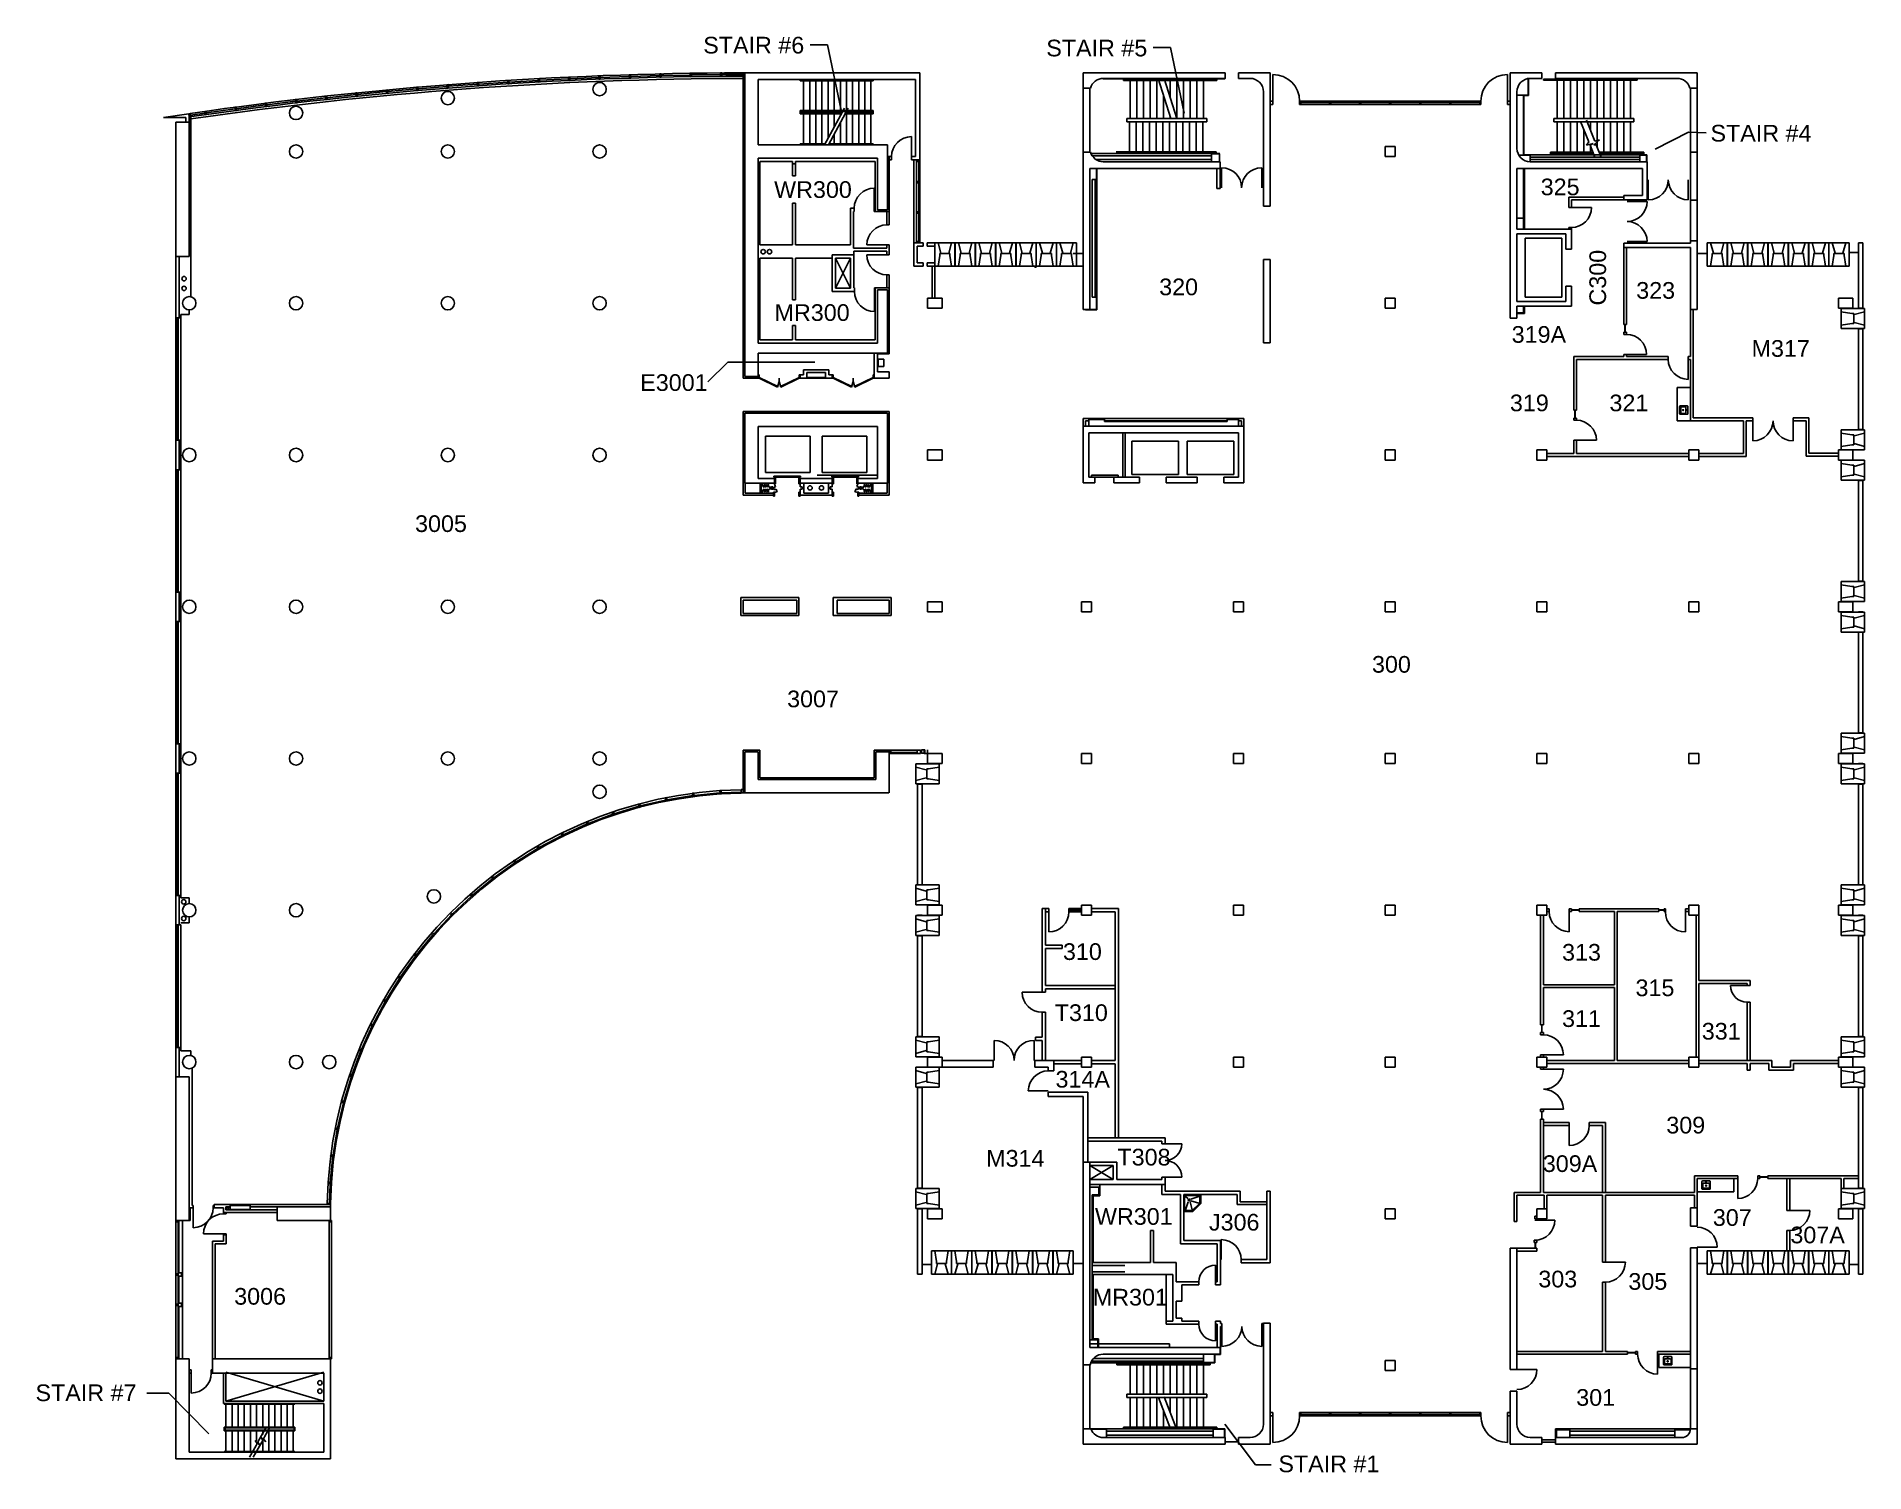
# Model space of a CAD drawing. Header units: inches. Extents: x -220 to 3068, y -21 to 2562.
import ezdxf

# ---------------------------------------------------------------- set-up
doc = ezdxf.new("R2010")
doc.units = ezdxf.units.IN
doc.header["$MEASUREMENT"] = 0
for name, color, linetype in [('A-DOOR', 4, 'Continuous'), ('A-FLOR-HRAL', 4, 'Continuous'), ('A-FLOR-STRS', 4, 'Continuous'), ('A-FLOR-TEXT', 7, 'Continuous'), ('A-FURN', 3, 'Continuous'), ('A-GLAZ', 3, 'Continuous'), ('A-ROOF-OTLN', 6, 'Continuous'), ('A-WALL', 5, 'Continuous'), ('A-WALL-JAMB', 6, 'Continuous'), ('M-EQPM-EVTR', 4, 'Continuous'), ('P-SANR-FTXT', 5, 'Continuous'), ('S-COLS', 6, 'Continuous')]:
    doc.layers.add(name, color=color, linetype=linetype)
doc.styles.get("Standard").update_dxf_attribs({"font": 'arial.ttf'})

msp = doc.modelspace()

# ---------------------------------------------------------------- texts
at = {"layer": 'A-FLOR-TEXT'}
for s, p in [('STAIR #6', (979.1, 2531.4)), ('STAIR #5', (1596.1, 2526.2)), ('STAIR #4', (2790.8, 2373)), ('WR300', (1106.6, 2271.6)), ('325', (2485.4, 2276.4)), ('320', (1799.2, 2096.5)), ('323', (2657.2, 2090.2)), ('MR300', (1107.4, 2050.3)), ('319A', (2433.2, 2011)), ('M317', (2864.7, 1985.8)), ('E3001', (865.8, 1924.4)), ('319', (2430, 1887.8)), ('321', (2609, 1887.8)), ('3005', (460.8, 1670.6)), ('300', (2181.9, 1417.5)), ('3007', (1130, 1355.3)), ('310', (1626.1, 900.7)), ('313', (2523.8, 899.5)), ('315', (2655.9, 835.6)), ('T310', (1611.3, 790.9)), ('311', (2523.8, 780.2)), ('331', (2775.1, 757.5)), ('314A', (1612.7, 671.1)), ('309', (2711.3, 588.6)), ('M314', (1488, 528.9)), ('T308', (1724.1, 531)), ('309A', (2489.2, 519.3)), ('WR301', (1683.7, 424.3)), ('J306', (1888.7, 413.9)), ('307', (2795, 422.4)), ('307A', (2934.5, 391)), ('303', (2481.1, 311.7)), ('305', (2643.1, 307.4)), ('3006', (135.5, 280.6)), ('MR301', (1679.8, 279.1)), ('STAIR #7', (-221.9, 107.1)), ('301', (2549.3, 98.7)), ('STAIR #1', (2013.6, -20.8))]:
    msp.add_text(s, height=30, dxfattribs=at).set_placement(p)
msp.add_text('C300', height=30, rotation=90, dxfattribs=at).set_placement((2602.9, 2078))

# ---------------------------------------------------------------- linework, layer by layer
for p, q in [((1243.9, 2109.1), (1217.2, 2163.1)), ((1217.2, 2109.1), (1243.9, 2163.1)), ((1716.7, 505.6), (1674.7, 531.1)), ((1716.7, 531.1), (1674.7, 505.6)), ((1716.7, 505.6), (1674.7, 531.1)), ((1716.7, 531.1), (1674.7, 505.6))]:
    msp.add_line(p, q)
at = {"color": 7}
for p, q in [((1408.7, 2091.1), (1382.7, 2091.1)), ((1408.7, 2091.1), (1382.7, 2091.1)), ((2754.7, 165.1), (2754.7, 165.2))]:
    msp.add_line(p, q, dxfattribs=at)
for centre in [(1086.9, 2174.8), (1098.3, 2174.8), (45.3, 2126.3), (45.3, 2108.8), (1171.1, 1749.9), (1191.7, 1749.9), (44.7, 1005.3), (44.7, 975.3), (289.7, 140), (289.7, 124.9)]:
    msp.add_circle(centre, 4)
at = {"layer": 'A-DOOR'}
for p, q in [((2003.7, 2445.6), (2003.7, 2493.6)), ((2425.7, 2445.6), (2425.7, 2493.6)), ((1353.7, 2345.8), (1353.7, 2381.8)), ((1353.7, 2345.8), (1353.7, 2381.8)), ((1911.5, 2289.8), (1911.5, 2325.8)), ((1983.5, 2289.8), (1983.5, 2325.8)), ((2678.9, 2304.1), (2678.9, 2268.1)), ((2750.9, 2304.1), (2750.9, 2268.1)), ((1286.7, 2253.1), (1286.7, 2289.1)), ((1286.7, 2253.1), (1286.7, 2289.1)), ((2540.7, 2254.3), (2576.7, 2254.3)), ((2640.7, 2265.1), (2676.7, 2265.1)), ((1309.4, 2187.1), (1273.4, 2187.1)), ((1309.4, 2187.1), (1273.4, 2187.1)), ((2640.7, 2193.1), (2676.7, 2193.1)), ((1309.4, 2169.1), (1273.4, 2169.1)), ((1309.4, 2169.1), (1273.4, 2169.1)), ((1287.2, 2103.1), (1287.2, 2067.1)), ((1287.2, 2103.1), (1287.2, 2067.1)), ((2639.7, 1990.1), (2675.7, 1990.1)), ((2750.7, 1981.1), (2750.7, 1945.1)), ((1079.7, 1948.7), (1113.2, 1932.1)), ((1079.7, 1947.6), (1112.8, 1931.2)), ((1151.7, 1948.7), (1118.1, 1932.1)), ((1151.7, 1947.6), (1118.6, 1931.2)), ((1212.7, 1948.7), (1246.2, 1932.1)), ((1212.7, 1947.6), (1245.8, 1931.2)), ((1284.7, 1948.7), (1251.1, 1932.1)), ((1284.7, 1948.7), (1251.1, 1932.1)), ((1284.7, 1947.6), (1251.6, 1931.2)), ((1284.7, 1947.6), (1251.6, 1931.2)), ((1243.2, 1933.6), (1246.2, 1932.1)), ((1243.2, 1932.5), (1245.8, 1931.2)), ((2867.2, 1870.7), (2867.2, 1834.7)), ((2939.2, 1870.7), (2939.2, 1834.7)), ((2549.7, 1835.6), (2585.7, 1835.6)), ((1105.5, 1750.4), (1109.3, 1751.7)), ((1106.7, 1746.6), (1105.5, 1750.4)), ((1110.5, 1747.9), (1106.7, 1746.6)), ((1107.2, 1757.1), (1109.1, 1751.6)), ((1110.5, 1747.9), (1112.3, 1742.9)), ((1254, 1748.5), (1252, 1742.9)), ((1254, 1748.5), (1252, 1742.9)), ((1254, 1748.5), (1257.9, 1747.3)), ((1254, 1748.5), (1257.9, 1747.3)), ((1259.1, 1751.1), (1255.3, 1752.4)), ((1259.1, 1751.1), (1255.3, 1752.4)), ((1257.2, 1757.1), (1255.4, 1752.3)), ((1257.2, 1757.1), (1255.4, 1752.3)), ((1257.9, 1747.3), (1259.1, 1751.1)), ((1257.9, 1747.3), (1259.1, 1751.1)), ((1600.7, 987.1), (1600.7, 951.1)), ((2536.7, 987.6), (2536.7, 951.6)), ((2745.7, 987.1), (2745.7, 951.1)), ((1588.7, 842.5), (1552.7, 842.5)), ((2856.9, 854.6), (2826.9, 854.6)), ((1502.2, 720.1), (1502.2, 756.1)), ((1502.2, 720.1), (1502.2, 756.1)), ((1574.2, 720.1), (1574.2, 756.1)), ((1574.2, 720.1), (1574.2, 756.1)), ((2490.2, 730.1), (2526.2, 730.1)), ((2490.2, 704.1), (2526.2, 704.1)), ((1599.7, 665.1), (1563.7, 665.1)), ((1599.7, 665.1), (1563.7, 665.1)), ((2490.2, 632.1), (2526.2, 632.1)), ((2536.7, 603.1), (2536.7, 567.1)), ((1809.7, 570.1), (1839.7, 570.1)), ((1809.7, 570.1), (1839.7, 570.1)), ((1809.7, 510.1), (1839.7, 510.1)), ((1809.7, 510.1), (1839.7, 510.1)), ((2839.7, 507.6), (2839.7, 471.6)), ((61.7, 455.1), (61.7, 419.1)), ((2474.9, 432.7), (2510.9, 432.7)), ((2933.3, 450.1), (2969.3, 450.1)), ((116.2, 408.1), (80.2, 408.1)), ((1910.7, 361.6), (1910.7, 397.6)), ((2766.7, 382.3), (2766.3, 382.6)), ((2766.7, 384.1), (2802.7, 384.1)), ((1900.7, 321.8), (1900.7, 351.8)), ((2601.7, 357.1), (2637.7, 357.1)), ((1900.7, 245.3), (1900.7, 215.3)), ((1911.8, 241.6), (1911.8, 205.6)), ((1983.8, 241.6), (1983.8, 205.6)), ((2695.7, 191.6), (2695.7, 155.6)), ((58.2, 157.6), (58.2, 121.6)), ((2442.7, 164.1), (2478.7, 164.1)), ((2003.7, 80.6), (2003.7, 32.6)), ((2425.7, 80.6), (2425.7, 32.6))]:
    msp.add_line(p, q, dxfattribs=at)
for centre, radius, start, end in [((2003.7, 2445.6), 48, 0, 90), ((2425.7, 2445.6), 48, 90, 180), ((1353.7, 2345.8), 36, 90, 180), ((1353.7, 2345.8), 36, 90, 180), ((1911.5, 2289.8), 36, 0, 90), ((1983.5, 2289.8), 36, 90, 180), ((2678.9, 2304.1), 36, 270, 0), ((2750.9, 2304.1), 36, 180, 270), ((1286.7, 2253.1), 36, 90, 180), ((1286.7, 2253.1), 36, 90, 180), ((2540.7, 2254.3), 36, 270, 0), ((2640.7, 2265.1), 36, 270, 0), ((1309.4, 2187.1), 36, 90, 180), ((1309.4, 2187.1), 36, 90, 180), ((2640.7, 2193.1), 36, 0, 90), ((1309.4, 2169.1), 36, 180, 270), ((1309.4, 2169.1), 36, 180, 270), ((1287.2, 2103.1), 36, 180, 270), ((1287.2, 2103.1), 36, 180, 270), ((2639.7, 1990.1), 36, 0, 90), ((2750.7, 1981.1), 36, 180, 270), ((1067.7, 1947.6), 48, 340, 0), ((1163.7, 1947.6), 48, 180, 200), ((1200.7, 1947.6), 48, 340, 0), ((1200.7, 1947.6), 48, 340, 0), ((1296.7, 1947.6), 48, 180, 200), ((1296.7, 1947.6), 48, 180, 200), ((2549.7, 1835.6), 36, 0, 90), ((2867.2, 1870.7), 36, 270, 0), ((2939.2, 1870.7), 36, 180, 270), ((1107.2, 1758.1), 16, 270, 288.7751), ((1257.2, 1758.1), 16, 251.2249, 270), ((1257.2, 1758.1), 16, 251.2249, 270), ((1600.7, 987.1), 36, 270, 0), ((2536.7, 987.6), 36, 180, 270), ((2745.7, 987.1), 36, 180, 270), ((1588.7, 842.5), 36, 180, 270), ((2856.9, 854.6), 30, 180, 270), ((2490.2, 730.1), 36, 0, 90), ((1502.2, 720.1), 36, 0, 90), ((1502.2, 720.1), 36, 0, 90), ((1574.2, 720.1), 36, 90, 180), ((1574.2, 720.1), 36, 90, 180), ((1599.7, 665.1), 36, 90, 180), ((1599.7, 665.1), 36, 90, 180), ((2490.2, 704.1), 36, 270, 360), ((2490.2, 632.1), 36, 0, 90), ((2536.7, 603.1), 36, 270, 0), ((1809.7, 570.1), 30, 270, 0), ((1809.7, 570.1), 30, 270, 0), ((1809.7, 510.1), 30, 0, 90), ((1809.7, 510.1), 30, 0, 90), ((2839.7, 507.6), 36, 270, 0), ((61.7, 455.1), 36, 270, 0), ((116.2, 408.1), 36, 90, 180), ((2474.9, 432.7), 36, 270, 360), ((2933.3, 450.1), 36, 270, 360), ((1910.7, 361.6), 36, 0, 90), ((2766.7, 384.1), 36, 0, 90), ((1900.7, 321.8), 30, 90, 180), ((2601.7, 357.1), 36, 270, 360), ((1900.7, 245.3), 30, 180, 270), ((1911.8, 241.6), 36, 270, 0), ((1983.8, 241.6), 36, 180, 270), ((2695.7, 191.6), 36, 180, 270), ((58.2, 157.6), 36, 270, 0), ((2442.7, 164.1), 36, 270, 360), ((2003.7, 80.6), 48, 270, 0), ((2425.7, 80.6), 48, 180, 270)]:
    msp.add_arc(centre, radius, start, end, dxfattribs=at)
at = {"layer": 'A-FLOR-HRAL'}
for p, q in [((1153.7, 2482.1), (1153.7, 2484.6)), ((1153.7, 2482.1), (1284.7, 2482.1)), ((1243.2, 2482.1), (1284.7, 2482.1)), ((1284.7, 2482.1), (1284.7, 2484.1)), ((1284.7, 2482.1), (1284.7, 2484.1)), ((1734.7, 2484.5), (1902.7, 2484.5)), ((1734.7, 2483), (1734.7, 2484.5)), ((1734.7, 2483), (1902.7, 2483)), ((1902.7, 2483), (1902.7, 2484.5)), ((2657.2, 2485.1), (2490.7, 2485.1)), ((2490.7, 2485.1), (2490.7, 2483.6)), ((2658.7, 2483.6), (2490.7, 2483.6)), ((2657.2, 2486.6), (2657.2, 2485.1)), ((2658.7, 2486.6), (2658.7, 2483.6)), ((1153.7, 2428.8), (1153.7, 2422.8)), ((1153.7, 2428.8), (1284.7, 2428.8)), ((1153.7, 2422.8), (1227.5, 2422.8)), ((1155.7, 2424.8), (1155.7, 2426.8)), ((1155.7, 2426.8), (1282.7, 2426.8)), ((1155.7, 2424.8), (1228.6, 2424.8)), ((1234.3, 2422.8), (1284.7, 2422.8)), ((1235.4, 2424.8), (1282.7, 2424.8)), ((1243.2, 2428.8), (1284.7, 2428.8)), ((1243.2, 2426.8), (1282.7, 2426.8)), ((1243.2, 2424.8), (1282.7, 2424.8)), ((1243.2, 2422.8), (1284.7, 2422.8)), ((1282.7, 2424.8), (1282.7, 2426.8)), ((1282.7, 2424.8), (1282.7, 2426.8)), ((1284.7, 2428.8), (1284.7, 2422.8)), ((1284.7, 2428.8), (1284.7, 2422.8)), ((1740.7, 2414.6), (1740.7, 2408.6)), ((1884.7, 2414.6), (1740.7, 2414.6)), ((1740.7, 2408.6), (1884.7, 2408.6)), ((1884.7, 2408.6), (1884.7, 2414.6)), ((2508.7, 2414.6), (2652.7, 2414.6)), ((2508.7, 2408.6), (2508.7, 2414.6)), ((2652.7, 2408.6), (2508.7, 2408.6)), ((2652.7, 2414.6), (2652.7, 2408.6)), ((1153.7, 2367.1), (1153.7, 2369.1)), ((1153.7, 2369.1), (1198.3, 2369.1)), ((1205.1, 2369.1), (1284.7, 2369.1)), ((1243.2, 2369.1), (1284.7, 2369.1)), ((1284.7, 2367.1), (1284.7, 2369.1)), ((1284.7, 2367.1), (1284.7, 2369.1)), ((1721.7, 2354.2), (1901.7, 2354.2)), ((1721.7, 2352.7), (1901.7, 2352.7)), ((1901.7, 2352.7), (1901.7, 2354.2)), ((2502.7, 2353.7), (2579.3, 2353.7)), ((2502.7, 2353.7), (2502.7, 2349.2)), ((2504.2, 2352.2), (2579.9, 2352.2)), ((2504.2, 2352.2), (2504.2, 2349.2)), ((2590.7, 2353.7), (2670.7, 2353.7)), ((2591.3, 2352.2), (2669.2, 2352.2)), ((2669.2, 2352.2), (2669.2, 2350.7)), ((2670.7, 2353.7), (2670.7, 2350.7)), ((1722.7, 172.6), (1722.7, 175.6)), ((1890.7, 172.6), (1722.7, 172.6)), ((1724.2, 174.1), (1724.2, 175.6)), ((1889.2, 174.1), (1724.2, 174.1)), ((1889.2, 174.1), (1889.2, 175.6)), ((1890.7, 172.6), (1890.7, 175.6)), ((117.7, 101.8), (117.7, 103.1)), ((244.7, 101.8), (117.7, 101.8)), ((244.7, 101.8), (244.7, 103.1)), ((244.7, 101.8), (244.7, 103.1)), ((1884.7, 119.6), (1740.7, 119.6)), ((1740.7, 113.6), (1740.7, 119.6)), ((1884.7, 113.6), (1740.7, 113.6)), ((1884.7, 113.6), (1884.7, 119.6)), ((117.7, 53.8), (117.7, 60.3)), ((244.7, 60.3), (117.7, 60.3)), ((244.7, 53.8), (117.7, 53.8)), ((119.2, 55.1), (119.2, 59.1)), ((243.2, 59.1), (119.2, 59.1)), ((243.2, 55.1), (119.2, 55.1)), ((243.2, 55.1), (243.2, 59.1)), ((244.7, 53.8), (244.7, 60.3)), ((1734.7, 60.2), (1902.7, 60.2)), ((1734.7, 57.2), (1734.7, 60.2)), ((1736.2, 58.7), (1901.2, 58.7)), ((1736.2, 57.2), (1736.2, 58.7)), ((1901.2, 57.2), (1901.2, 58.7)), ((1902.7, 57.2), (1902.7, 60.2)), ((117.7, 16.3), (117.7, 15.1)), ((244.7, 16.3), (117.7, 16.3)), ((244.7, 15.1), (244.7, 16.3)), ((244.7, 16.3), (244.7, 15.1))]:
    msp.add_line(p, q, dxfattribs=at)
at = {"layer": 'A-FLOR-STRS'}
for p, q in [((1159.7, 2428.8), (1159.7, 2482.1)), ((1170.7, 2428.8), (1170.7, 2482.1)), ((1181.7, 2428.8), (1181.7, 2482.1)), ((1192.7, 2428.8), (1192.7, 2482.1)), ((1203.7, 2428.8), (1203.7, 2482.1)), ((1214.7, 2428.8), (1214.7, 2482.1)), ((1225.7, 2428.8), (1225.7, 2482.1)), ((1236.7, 2428.8), (1236.7, 2482.1)), ((1247.7, 2428.8), (1247.7, 2482.1)), ((1247.7, 2428.8), (1247.7, 2482.1)), ((1258.7, 2428.8), (1258.7, 2482.1)), ((1258.7, 2428.8), (1258.7, 2482.1)), ((1269.7, 2428.8), (1269.7, 2482.1)), ((1269.7, 2428.8), (1269.7, 2482.1)), ((1280.7, 2428.8), (1280.7, 2482.1)), ((1280.7, 2428.8), (1280.7, 2482.1)), ((1746.7, 2414.6), (1746.7, 2486.6)), ((1758.7, 2414.6), (1758.7, 2486.6)), ((1770.7, 2414.6), (1770.7, 2486.6)), ((1782.7, 2414.6), (1782.7, 2486.6)), ((1794.7, 2414.6), (1794.7, 2486.6)), ((1820.2, 2414.6), (1797.4, 2486.6)), ((1830.7, 2414.6), (1808, 2486.4)), ((1818.7, 2452.6), (1818.7, 2486.6)), ((1830.7, 2414.6), (1830.7, 2486.6)), ((1842.7, 2414.6), (1842.7, 2486.6)), ((1854.7, 2414.6), (1854.7, 2486.6)), ((1866.7, 2414.6), (1866.7, 2486.6)), ((1878.7, 2414.6), (1878.7, 2486.6)), ((2514.7, 2486.6), (2514.7, 2414.6)), ((2526.7, 2486.6), (2526.7, 2414.6)), ((2538.7, 2486.6), (2538.7, 2414.6)), ((2550.7, 2486.6), (2550.7, 2414.6)), ((2562.7, 2486.6), (2562.7, 2414.6)), ((2574.7, 2486.6), (2574.7, 2414.6)), ((2586.7, 2486.6), (2586.7, 2414.6)), ((2598.7, 2486.6), (2598.7, 2414.6)), ((2610.7, 2486.6), (2610.7, 2414.6)), ((2622.7, 2486.6), (2622.7, 2414.6)), ((2634.7, 2486.6), (2634.7, 2414.6)), ((2646.7, 2486.6), (2646.7, 2414.6)), ((1806.7, 2414.6), (1806.7, 2457.3)), ((1159.7, 2422.8), (1159.7, 2369.6)), ((1170.7, 2422.8), (1170.7, 2369.6)), ((1181.7, 2422.8), (1181.7, 2369.6)), ((1192.7, 2422.8), (1192.7, 2369.6)), ((1197.2, 2367.1), (1232.9, 2432.8)), ((1203.7, 2422.8), (1203.7, 2378.9)), ((1204.1, 2367.1), (1239.7, 2432.8)), ((1214.7, 2422.8), (1214.7, 2399.2)), ((1225.7, 2422.8), (1225.7, 2419.5)), ((1225.7, 2406.9), (1225.7, 2369.6)), ((1236.7, 2422.8), (1236.7, 2369.6)), ((1247.7, 2422.8), (1247.7, 2369.6)), ((1247.7, 2422.8), (1247.7, 2369.6)), ((1258.7, 2422.8), (1258.7, 2369.6)), ((1258.7, 2422.8), (1258.7, 2369.6)), ((1269.7, 2422.8), (1269.7, 2369.6)), ((1269.7, 2422.8), (1269.7, 2369.6)), ((1280.7, 2422.8), (1280.7, 2369.6)), ((1280.7, 2422.8), (1280.7, 2369.6)), ((1745.7, 2351.2), (1745.7, 2408.6)), ((1757.7, 2351.2), (1757.7, 2408.6)), ((1769.7, 2351.2), (1769.7, 2408.6)), ((1781.7, 2356.1), (1781.7, 2408.6)), ((1793.7, 2356.1), (1793.7, 2408.6)), ((1805.7, 2356.1), (1805.7, 2408.6)), ((1817.7, 2356.1), (1817.7, 2408.6)), ((1818.7, 2414.6), (1818.7, 2419.4)), ((1829.7, 2356.1), (1829.7, 2408.6)), ((1841.7, 2356.1), (1841.7, 2408.6)), ((1853.7, 2356.1), (1853.7, 2408.6)), ((1865.7, 2351.2), (1865.7, 2408.6)), ((1877.7, 2351.2), (1877.7, 2408.6)), ((2514.7, 2408.6), (2514.7, 2349.2)), ((2526.7, 2408.6), (2526.7, 2349.2)), ((2538.7, 2408.6), (2538.7, 2349.2)), ((2550.7, 2408.6), (2550.7, 2349.2)), ((2571.8, 2372.3), (2556.9, 2409.3)), ((2582.7, 2373.5), (2567.5, 2411.2)), ((2574.7, 2408.6), (2574.7, 2393.5)), ((2586.7, 2408.6), (2586.7, 2363.8)), ((2598.7, 2408.6), (2598.7, 2349.2)), ((2610.7, 2408.6), (2610.7, 2349.2)), ((2622.7, 2408.6), (2622.7, 2349.2)), ((2634.7, 2408.6), (2634.7, 2349.2)), ((2646.7, 2408.6), (2646.7, 2349.2)), ((1214.7, 2386.6), (1214.7, 2369.6)), ((2562.7, 2395), (2562.7, 2349.2)), ((2571.8, 2372.3), (2567.8, 2366.7)), ((2567.8, 2366.7), (2579.9, 2369.6)), ((2579.9, 2369.6), (2574.3, 2366.2)), ((2591, 2375.8), (2580.8, 2367.2)), ((2580.8, 2367.2), (2585.3, 2367.1)), ((2582.7, 2373.5), (2591, 2375.8)), ((2582.8, 2345), (2574.3, 2366.2)), ((2574.7, 2366.4), (2574.7, 2349.2)), ((2594.2, 2345), (2585.3, 2367.1)), ((1746.7, 119.6), (1746.7, 175.6)), ((1758.7, 119.6), (1758.7, 175.6)), ((1770.7, 119.6), (1770.7, 175.6)), ((1782.7, 119.6), (1782.7, 175.6)), ((1794.7, 119.6), (1794.7, 175.6)), ((1806.7, 119.6), (1806.7, 175.6)), ((1818.7, 119.6), (1818.7, 175.6)), ((1830.7, 119.6), (1830.7, 175.6)), ((1842.7, 119.6), (1842.7, 175.6)), ((1854.7, 119.6), (1854.7, 175.6)), ((1866.7, 119.6), (1866.7, 175.6)), ((1878.7, 119.6), (1878.7, 175.6)), ((120.7, 60.3), (120.7, 101.8)), ((131.7, 60.3), (131.7, 101.8)), ((142.7, 60.3), (142.7, 101.8)), ((153.7, 60.3), (153.7, 101.8)), ((164.7, 60.3), (164.7, 101.8)), ((175.7, 60.3), (175.7, 101.8)), ((186.7, 60.3), (186.7, 101.8)), ((197.7, 60.3), (197.7, 101.8)), ((208.7, 60.3), (208.7, 101.8)), ((219.7, 60.3), (219.7, 101.8)), ((230.7, 60.3), (230.7, 101.8)), ((241.7, 60.3), (241.7, 101.8)), ((1746.7, 56.6), (1746.7, 113.6)), ((1758.7, 56.6), (1758.7, 113.6)), ((1770.7, 56.6), (1770.7, 113.6)), ((1782.7, 56.6), (1782.7, 113.6)), ((1794.7, 56.6), (1794.7, 113.6)), ((1819.7, 57.2), (1797.9, 113.6)), ((1830.4, 57.2), (1808.1, 114.9)), ((1818.7, 87.6), (1818.7, 113.6)), ((1830.7, 56.6), (1830.7, 113.6)), ((1842.7, 57.2), (1842.7, 113.6)), ((1854.7, 57.2), (1854.7, 113.6)), ((1866.7, 57.2), (1866.7, 113.6)), ((1878.7, 57.2), (1878.7, 113.6)), ((1806.7, 56.6), (1806.7, 90.9)), ((120.7, 53.8), (120.7, 16.3)), ((131.7, 53.8), (131.7, 16.3)), ((142.7, 53.8), (142.7, 16.3)), ((153.7, 53.8), (153.7, 16.3)), ((164.7, 53.8), (164.7, 16.3)), ((169.8, 6.4), (185, 33.5)), ((173.2, 36.1), (173.2, 36.4)), ((173.2, 36.4), (173.4, 36.4)), ((176.6, 30.8), (173.2, 36.1)), ((173.4, 36.4), (181.2, 27.8)), ((175.7, 53.8), (175.7, 35.8)), ((178, 33.3), (179.9, 36.7)), ((178, 33.3), (181.5, 28)), ((179.9, 36.7), (191.7, 57.7)), ((183.5, 42.2), (183.5, 42.5)), ((183.5, 42.5), (183.7, 42.5)), ((186.9, 36.9), (183.5, 42.2)), ((183.7, 42.5), (191.5, 33.9)), ((186.9, 36.9), (185, 33.5)), ((186.7, 53.8), (186.7, 47.1)), ((186.7, 35.3), (186.7, 16.3)), ((188.3, 39.4), (190.2, 42.8)), ((188.3, 39.4), (191.8, 34.2)), ((190.2, 42.8), (198.6, 57.7)), ((191.5, 33.9), (191.8, 33.9)), ((191.8, 33.9), (191.8, 34.2)), ((197.7, 53.8), (197.7, 16.3)), ((208.7, 53.8), (208.7, 16.3)), ((219.7, 53.8), (219.7, 16.3)), ((230.7, 53.8), (230.7, 16.3)), ((241.7, 53.8), (241.7, 16.3)), ((162.9, 6.4), (174.7, 27.4)), ((176.6, 30.8), (174.7, 27.4)), ((181.2, 27.8), (181.4, 27.8)), ((181.4, 27.8), (181.5, 28))]:
    msp.add_line(p, q, dxfattribs=at)
at = {"layer": 'A-FLOR-TEXT'}
for p, q in [((1171.4, 2547.1), (1202.5, 2547.1)), ((1202.5, 2547.1), (1227.1, 2429.2)), ((1788.4, 2541.9), (1819.5, 2541.9)), ((1819.5, 2541.9), (1844.1, 2424)), ((2751.1, 2389.9), (2691.3, 2359.3)), ((2782.7, 2388.9), (2751.1, 2389.9)), ((1023.1, 1975.9), (987.6, 1940.5)), ((1179.9, 1975.9), (1023.1, 1975.9)), ((-21.9, 121.2), (18.2, 121.2)), ((18.2, 121.2), (89.7, 48.5)), ((1972.4, -7.7), (1917, 65.4)), ((2000.3, -7.7), (1972.4, -7.7))]:
    msp.add_line(p, q, dxfattribs=at)
at = {"layer": 'A-FURN'}
for p, q in [((1293.7, 1981.3), (1293.7, 1968.4)), ((1303.9, 1981.3), (1293.7, 1981.3)), ((1303.9, 1968.4), (1303.9, 1981.3)), ((1293.7, 1968.4), (1303.9, 1968.4)), ((2730.7, 1930.7), (2754.7, 1930.7)), ((2730.7, 1870.7), (2730.7, 1930.7)), ((2754.7, 1870.7), (2730.7, 1870.7)), ((2832.7, 507.6), (2832.7, 483.6)), ((2832.7, 483.6), (2766.7, 483.6)), ((2697.7, 191.6), (2697.7, 167.6)), ((2697.7, 167.6), (2754.7, 167.6))]:
    msp.add_line(p, q, dxfattribs=at)
at = {"layer": 'A-GLAZ'}
for p, q in [((411.6, 2463), (463.6, 2467.7)), ((466.1, 2467.9), (518.2, 2472.2)), ((520.7, 2472.4), (572.8, 2476.2)), ((575.3, 2476.4), (627.4, 2479.9)), ((629.9, 2480), (682, 2483.1)), ((684.5, 2483.2), (736.7, 2485.9)), ((739.2, 2486), (791.4, 2488.2)), ((793.9, 2488.3), (846.1, 2490.2)), ((848.6, 2490.2), (900.8, 2491.7)), ((903.3, 2491.7), (955.6, 2492.7)), ((958.1, 2492.8), (1010.3, 2493.4)), ((1012.8, 2493.4), (1048.2, 2493.5)), ((1662.7, 2469.1), (1662.7, 2354.1)), ((1674.7, 2469.1), (1674.7, 2354.1)), ((2754.7, 2469.1), (2754.7, 2354.1)), ((2766.7, 2469.1), (2766.7, 2354.1)), ((139.6, 2432.1), (191.4, 2438.8)), ((193.9, 2439.1), (245.8, 2445.4)), ((248.3, 2445.7), (300.2, 2451.6)), ((302.7, 2451.9), (354.6, 2457.4)), ((357.1, 2457.7), (409.1, 2462.8)), ((2051.7, 2445.6), (2214.7, 2445.6)), ((2051.7, 2443), (2214.7, 2443)), ((2051.7, 2439.6), (2214.7, 2439.6)), ((2377.7, 2445.6), (2214.7, 2445.6)), ((2377.7, 2443), (2214.7, 2443)), ((2377.7, 2439.6), (2214.7, 2439.6)), ((56.7, 2420.5), (82.9, 2424.3)), ((85.4, 2424.6), (137.2, 2431.8)), ((1358, 2339.8), (1358, 2189.7)), ((1362.7, 2339.8), (1362.7, 2192.2)), ((1366.7, 2337.3), (1366.7, 2301.4)), ((1368.7, 2339.8), (1368.7, 2192.2)), ((1366.7, 2298.9), (1366.7, 2246.8)), ((1366.7, 2244.3), (1366.7, 2193.1)), ((2754.7, 2194.2), (2754.7, 2267.6)), ((2766.7, 2194.2), (2766.7, 2267.6)), ((1406.7, 2171.3), (1420.7, 2171.3)), ((1443.2, 2171.3), (1457.2, 2171.3)), ((1479.7, 2171.3), (1493.7, 2171.3)), ((1516.2, 2171.3), (1530.2, 2171.3)), ((1552.7, 2171.3), (1566.7, 2171.3)), ((1589.2, 2171.3), (1603.2, 2171.3)), ((1625.7, 2171.3), (1639.7, 2171.3)), ((1644.4, 2171.3), (1662.7, 2171.3)), ((2784.9, 2171.3), (2766.7, 2171.3)), ((2809.9, 2171.3), (2795.9, 2171.3)), ((2846.4, 2171.3), (2832.4, 2171.3)), ((2882.9, 2171.3), (2868.9, 2171.3)), ((2919.4, 2171.3), (2905.4, 2171.3)), ((2955.9, 2171.3), (2941.9, 2171.3)), ((2992.4, 2171.3), (2978.4, 2171.3)), ((3028.9, 2171.3), (3014.9, 2171.3)), ((3056.7, 2173.5), (3039.9, 2173.5)), ((30.7, 2055.7), (30.7, 1835.5)), ((32.7, 1974.2), (32.7, 2053.2)), ((34.7, 2055.7), (34.7, 1835.5)), ((39.7, 2055.7), (39.7, 1835.5)), ((2636.7, 2030.1), (2636.7, 2044.1)), ((2637.2, 2030.1), (2637.2, 2044.1)), ((3048.3, 2047.6), (3048.3, 2061.6)), ((32.7, 1919.5), (32.7, 1971.7)), ((32.7, 1838), (32.7, 1917)), ((2546.7, 1875.6), (2546.7, 1889.6)), ((2547.2, 1875.6), (2547.2, 1889.6)), ((3048.3, 1829.6), (3048.3, 1843.6)), ((30.7, 1782.7), (30.7, 1562.5)), ((32.7, 1701.2), (32.7, 1780.2)), ((34.7, 1782.7), (34.7, 1562.5)), ((39.7, 1782.7), (39.7, 1562.5)), ((3048.3, 1774.6), (3048.3, 1788.6)), ((32.7, 1646.5), (32.7, 1698.7)), ((32.7, 1565), (32.7, 1644)), ((3048.3, 1556.6), (3048.3, 1570.6)), ((3048.3, 1501.6), (3048.3, 1515.6)), ((30.7, 1509.7), (30.7, 1289.5)), ((32.7, 1428.2), (32.7, 1507.2)), ((34.7, 1509.7), (34.7, 1289.5)), ((39.7, 1509.7), (39.7, 1289.5)), ((32.7, 1373.5), (32.7, 1425.7)), ((32.7, 1292), (32.7, 1371)), ((3048.3, 1283.6), (3048.3, 1297.6)), ((1315.7, 1278.1), (1363.7, 1278.1)), ((1315.7, 1278.1), (1363.7, 1278.1)), ((1315.7, 1272.1), (1363.7, 1272.1)), ((1315.7, 1272.1), (1363.7, 1272.1)), ((1316.7, 1274.1), (1363.7, 1274.1)), ((1316.7, 1274.1), (1363.7, 1274.1)), ((30.7, 1236.7), (30.7, 1016.5)), ((32.7, 1155.2), (32.7, 1234.2)), ((34.7, 1236.7), (34.7, 1016.5)), ((39.7, 1236.7), (39.7, 1016.5)), ((1381, 1228.6), (1381, 1242.6)), ((3048.3, 1228.6), (3048.3, 1242.6)), ((865.9, 1177.8), (911.5, 1188.4)), ((913.9, 1188.9), (960.1, 1196.5)), ((962.6, 1196.8), (1009.2, 1201.4)), ((1011.6, 1201.6), (1047.2, 1202.7)), ((32.7, 1100.5), (32.7, 1152.7)), ((772.6, 1146.3), (816.4, 1162.8)), ((818.8, 1163.5), (863.6, 1177.1)), ((684.2, 1102.8), (725.5, 1124.9)), ((727.7, 1126), (770.3, 1145.3)), ((32.7, 1019), (32.7, 1098)), ((642.3, 1076.9), (682.1, 1101.6)), ((602.2, 1048.2), (640.3, 1075.5)), ((564.1, 1017.1), (600.3, 1046.7)), ((1381, 1010.6), (1381, 1024.6)), ((3048.3, 1010.6), (3048.3, 1024.6)), ((528, 983.4), (562.2, 1015.4)), ((1657.7, 993.1), (1638.7, 993.1)), ((1638.7, 990.1), (1657.7, 990.1)), ((1657.7, 987.1), (1638.7, 987.1)), ((2540.7, 990.6), (2554.7, 990.6)), ((2540.7, 990.1), (2554.7, 990.1)), ((2697.7, 990.6), (2707.7, 990.6)), ((2697.7, 990.1), (2707.7, 990.1)), ((30.7, 963.7), (30.7, 743.5)), ((32.7, 882.2), (32.7, 961.2)), ((34.7, 963.7), (34.7, 743.5)), ((39.7, 963.7), (39.7, 743.5)), ((494.3, 947.5), (527.1, 982.6)), ((1381, 955.6), (1381, 969.6)), ((3048.3, 955.6), (3048.3, 969.6)), ((463, 909.5), (492.7, 945.7)), ((434.2, 869.5), (461.5, 907.5)), ((32.7, 827.5), (32.7, 879.7)), ((408.1, 827.7), (432.8, 867.4)), ((32.7, 746), (32.7, 825)), ((384.8, 784.2), (406.9, 825.5)), ((364.4, 739.4), (383.7, 782)), ((2487.2, 770.1), (2487.2, 784.1)), ((2487.7, 770.1), (2487.7, 784.1)), ((347, 693.3), (363.5, 737.1)), ((1381, 737.6), (1381, 751.6)), ((3048.3, 737.6), (3048.3, 751.6)), ((332.6, 646.2), (346.2, 691)), ((1381, 682.6), (1381, 696.6)), ((3048.3, 682.6), (3048.3, 696.6)), ((321.3, 598.2), (332, 643.8)), ((2487.2, 628.1), (2487.2, 614.1)), ((2487.7, 628.1), (2487.7, 614.1)), ((313.2, 549.6), (320.9, 595.8)), ((308.3, 500.6), (313, 548.4)), ((307, 462.6), (308.2, 498.1)), ((2879.7, 510.6), (2893.7, 510.6)), ((2879.7, 510.1), (2893.7, 510.1)), ((128.2, 461.1), (164.2, 461.1)), ((1361.7, 459.6), (1361.7, 483.6)), ((1381, 464.6), (1381, 478.6)), ((1381, 464.6), (1381, 478.6)), ((1403.7, 459.6), (1403.7, 483.6)), ((3048.3, 464.6), (3048.3, 478.6)), ((30.7, 183.1), (30.7, 432.1)), ((34.7, 183.1), (34.7, 432.1)), ((35.7, 337.9), (35.7, 432.1)), ((42.7, 183.1), (42.7, 432.1)), ((128.2, 459.1), (164.2, 459.1)), ((306.2, 183.1), (306.2, 432.1)), ((310.2, 183.1), (310.2, 432.1)), ((2475.7, 392.7), (2475.7, 382.1)), ((2476.2, 392.7), (2476.2, 382.1)), ((35.7, 283.3), (35.7, 331.9)), ((1372.7, 352.7), (1389.4, 352.7)), ((1400.4, 354.9), (1414.4, 354.9)), ((1436.9, 354.9), (1450.9, 354.9)), ((1473.4, 354.9), (1487.4, 354.9)), ((1509.9, 354.9), (1523.9, 354.9)), ((1546.4, 354.9), (1560.4, 354.9)), ((1582.9, 354.9), (1596.9, 354.9)), ((1619.4, 354.9), (1633.4, 354.9)), ((1644.4, 354.9), (1662.7, 354.9)), ((2784.9, 354.9), (2766.7, 354.9)), ((2809.9, 354.9), (2795.9, 354.9)), ((2846.4, 354.9), (2832.4, 354.9)), ((2882.9, 354.9), (2868.9, 354.9)), ((2919.4, 354.9), (2905.4, 354.9)), ((2955.9, 354.9), (2941.9, 354.9)), ((2992.4, 354.9), (2978.4, 354.9)), ((3028.9, 354.9), (3014.9, 354.9)), ((3056.7, 352.7), (3039.9, 352.7)), ((35.7, 183.1), (35.7, 277.3)), ((1662.7, 172.1), (1662.7, 57.1)), ((1674.7, 172.1), (1674.7, 57.1)), ((2655.7, 194.6), (2641.7, 194.6)), ((2655.7, 194.1), (2641.7, 194.1)), ((2754.7, 57.1), (2754.7, 165.1)), ((2766.7, 57.1), (2766.7, 165.1)), ((2051.7, 86.6), (2214.7, 86.6)), ((2051.7, 83.2), (2214.7, 83.2)), ((2051.7, 80.6), (2214.7, 80.6)), ((2377.7, 86.6), (2214.7, 86.6)), ((2377.7, 83.2), (2214.7, 83.2)), ((2377.7, 80.6), (2214.7, 80.6)), ((1941.7, 33.6), (1917.7, 33.6)), ((2487.7, 37.4), (2511.7, 37.4)), ((2487.7, 33.4), (2511.7, 33.4))]:
    msp.add_line(p, q, dxfattribs=at)
for centre, radius, start, end in [((1065.7, -4508.2), 6998.8, 90.1228, 98.30558), ((1065.7, -4508.2), 7004.8, 90.14314, 98.28531), ((1065.7, -4508.2), 6994.8, 90.1228, 98.28553), ((1059.7, 450.1), 757, 90.9461, 179.0539), ((1059.7, 450.1), 751, 90.9537, 179.0463)]:
    msp.add_arc(centre, radius, start, end, dxfattribs=at)
at = {"layer": 'A-ROOF-OTLN'}
for p, q in [((1165.2, 1948.6), (1199.2, 1948.6)), ((1165.2, 1947.6), (1199.2, 1947.6))]:
    msp.add_line(p, q, dxfattribs=at)
at = {"layer": 'A-WALL'}
for p, q in [((1050.7, 2496.6), (1050.7, 1947.6)), ((1368.7, 2496.6), (1050.7, 2496.6)), ((1053.7, 2496.6), (1053.7, 1950.6)), ((1077.7, 2484.6), (1077.7, 2367.1)), ((1077.7, 2484.6), (1360.7, 2484.6)), ((1368.7, 2496.6), (1243.2, 2496.6)), ((1243.2, 2484.6), (1360.7, 2484.6)), ((1360.7, 2345.8), (1360.7, 2484.6)), ((1368.7, 2339.8), (1368.7, 2496.6)), ((1662.7, 2496.6), (1662.7, 2469.1)), ((1662.7, 2496.6), (1917.7, 2496.6)), ((1662.7, 2496.6), (1917.7, 2496.6)), ((1662.7, 2496.6), (1662.7, 2079.1)), ((1662.7, 2469.1), (1675.6, 2469.1)), ((1698.7, 2486.6), (1917.7, 2486.6)), ((1698.7, 2486), (1917.2, 2486)), ((1917.7, 2486.6), (1917.7, 2496.6)), ((1941.7, 2496.6), (1998.7, 2496.6)), ((1941.7, 2486.6), (1941.7, 2496.6)), ((1941.7, 2486.6), (1962.7, 2486.6)), ((1998.7, 2496.6), (1998.7, 2256.6)), ((2487.7, 2496.6), (2430.7, 2496.6)), ((2430.7, 2496.6), (2430.7, 2055.1)), ((2462.7, 2486.2), (2462.7, 2456.6)), ((2463.3, 2486.2), (2463.3, 2456)), ((2487.7, 2486.6), (2466.7, 2486.6)), ((2487.7, 2486.6), (2487.7, 2496.6)), ((2511.7, 2486.6), (2511.7, 2496.6)), ((2766.7, 2496.6), (2511.7, 2496.6)), ((2730.7, 2486.6), (2511.7, 2486.6)), ((2766.7, 2469.1), (2753.8, 2469.1)), ((2766.7, 2496.6), (2766.7, 2469.1)), ((1986.7, 2462.6), (1986.7, 2256.6)), ((2442.7, 2462.6), (2442.7, 2360.6)), ((2462.7, 2456.6), (2442.7, 2456.6)), ((2454.7, 2456.6), (2454.7, 2348.6)), ((2455.3, 2456), (2455.3, 2349.2)), ((2463.3, 2456), (2455.3, 2456)), ((8.2, 2416.3), (53.8, 2423.1)), ((48.7, 2416.3), (8.2, 2416.3)), ((54.7, 2407.6), (30.7, 2407.6)), ((30.7, 2166.1), (30.7, 2407.6)), ((48.7, 2407.6), (48.7, 2416.3)), ((53.8, 2423.1), (54.7, 2417.2)), ((54.7, 2407.6), (54.7, 2417.2)), ((54.7, 2166.1), (54.7, 2407.6)), ((57.7, 2093.7), (57.7, 2417.6)), ((1077.7, 2367.1), (1310.7, 2367.1)), ((1077.7, 2367.1), (1310.7, 2367.1)), ((1077.7, 2343.1), (1292.7, 2343.1)), ((1077.7, 2343.1), (1077.7, 2010.3)), ((1080.9, 2337.1), (1080.9, 2187.1)), ((1081.2, 2337.1), (1139.7, 2337.1)), ((1139.7, 2337.1), (1139.7, 2311.1)), ((1145.2, 2337.1), (1288.2, 2337.1)), ((1145.2, 2337.1), (1145.2, 2311.1)), ((1243.2, 2367.1), (1310.7, 2367.1)), ((1243.2, 2367.1), (1310.7, 2367.1)), ((1288.2, 2337.1), (1288.2, 2247.1)), ((1288.2, 2337.1), (1288.2, 2247.1)), ((1292.7, 2343.1), (1292.7, 2250.3)), ((1292.7, 2343.1), (1292.7, 2250.3)), ((1310.7, 2367.1), (1310.7, 2345.8)), ((1310.7, 2367.1), (1310.7, 2345.8)), ((1310.7, 2367.1), (1310.7, 2345.8)), ((1310.7, 2367.1), (1310.7, 2345.8)), ((1310.7, 2345.8), (1310.7, 2250.3)), ((1317.7, 2345.8), (1310.7, 2345.8)), ((1317.7, 2345.8), (1310.7, 2345.8)), ((1310.7, 2345.8), (1310.7, 2250.3)), ((1313.7, 2345.8), (1313.7, 2247.1)), ((1313.7, 2345.8), (1313.7, 2247.1)), ((1317.7, 2339.8), (1313.7, 2339.8)), ((1317.7, 2339.8), (1313.7, 2339.8)), ((1317.7, 2345.8), (1317.7, 2339.8)), ((1317.7, 2345.8), (1317.7, 2339.8)), ((1360.7, 2345.8), (1353.7, 2345.8)), ((1353.7, 2345.8), (1353.7, 2339.8)), ((1368.7, 2339.8), (1353.7, 2339.8)), ((1662.7, 2354.1), (1662.7, 2071.1)), ((1675.6, 2354.1), (1662.7, 2354.1)), ((1676.6, 2351.2), (1908.2, 2351.2)), ((1678.9, 2347), (1893.5, 2347)), ((1893.5, 2340.6), (1685.4, 2340.6)), ((1908.7, 2336.6), (1698.7, 2336.6)), ((1893.5, 2350.6), (1893.5, 2336.6)), ((1907.5, 2350.6), (1893.5, 2350.6)), ((1907.5, 2350.6), (1907.5, 2336.6)), ((1908.7, 2336.6), (1908.7, 2324.6)), ((2445.9, 2348.6), (2466.7, 2348.6)), ((2455.3, 2349.2), (2676.2, 2349.2)), ((2466.7, 2348.6), (2466.7, 2336.6)), ((2466.7, 2345), (2663.5, 2345)), ((2466.7, 2340.6), (2663.5, 2340.6)), ((2466.7, 2336.6), (2676.7, 2336.6)), ((2663.5, 2348.6), (2675.5, 2348.6)), ((2663.5, 2336.6), (2663.5, 2348.6)), ((2675.5, 2336.6), (2675.5, 2348.6)), ((2676.2, 2336.6), (2676.2, 2349.2)), ((2676.7, 2268.1), (2676.7, 2336.6)), ((2754.7, 2267.6), (2754.7, 2354.1)), ((2754.7, 2354.1), (2766.7, 2354.1)), ((2766.7, 2354.1), (2766.7, 2267.6)), ((1139.7, 2311.1), (1145.2, 2311.1)), ((1145.2, 2332.7), (1141.2, 2332.7)), ((1674.7, 2324.6), (1674.7, 2071.1)), ((1908.7, 2324.6), (1674.7, 2324.6)), ((1678.7, 2304.6), (1678.7, 2093.1)), ((1686.7, 2304.6), (1678.7, 2304.6)), ((1684.2, 2304.6), (1684.2, 2093.1)), ((1684.2, 2304.6), (1684.2, 2093.1)), ((1686.7, 2324.6), (1686.7, 2304.6)), ((1687.3, 2324.6), (1687.3, 2070.5)), ((1902.7, 2324.6), (1902.7, 2288.6)), ((1908.7, 2324.6), (1908.7, 2288.6)), ((2442.7, 2324.6), (2442.7, 2215.1)), ((2442.7, 2324.6), (2668.7, 2324.6)), ((2454.7, 2324.6), (2454.7, 2215.1)), ((2456.2, 2324.6), (2456.2, 2215.1)), ((2668.7, 2276.1), (2668.7, 2324.6)), ((1908.7, 2288.6), (1902.7, 2288.6)), ((2634.7, 2273.1), (2535.7, 2273.1)), ((2535.7, 2254.3), (2535.7, 2273.1)), ((2634.7, 2276.1), (2668.7, 2276.1)), ((2634.7, 2268.1), (2634.7, 2276.1)), ((1139.7, 2262.1), (1139.7, 2187.1)), ((1139.7, 2262.1), (1145.2, 2262.1)), ((1145.2, 2262.1), (1145.2, 2187.1)), ((1244.2, 2253.1), (1250.4, 2253.1)), ((1244.2, 2253.1), (1244.2, 2187.1)), ((1244.2, 2253.1), (1244.2, 2187.1)), ((1244.2, 2253.1), (1250.4, 2253.1)), ((1249.4, 2247.1), (1250.7, 2247.1)), ((1249.4, 2247.1), (1249.4, 2181.1)), ((1249.4, 2247.1), (1249.4, 2181.1)), ((1249.4, 2247.1), (1250.7, 2247.1)), ((1250.7, 2247.1), (1250.7, 2253.1)), ((1250.7, 2247.1), (1250.7, 2253.1)), ((1286.7, 2253.1), (1288.2, 2253.1)), ((1286.7, 2247.1), (1286.7, 2253.1)), ((1286.7, 2247.1), (1286.7, 2253.1)), ((1286.7, 2253.1), (1288.2, 2253.1)), ((1286.7, 2247.1), (1288.2, 2247.1)), ((1286.7, 2247.1), (1288.2, 2247.1)), ((1288.2, 2247.1), (1313.7, 2247.1)), ((1288.2, 2247.1), (1313.7, 2247.1)), ((1292.7, 2250.3), (1310.7, 2250.3)), ((1292.7, 2250.3), (1310.7, 2250.3)), ((1309.4, 2247.1), (1309.4, 2223.1)), ((1309.4, 2247.1), (1309.4, 2223.1)), ((1313.7, 2247.1), (1313.7, 2223.1)), ((1313.7, 2247.1), (1313.7, 2223.1)), ((1998.7, 2256.6), (1986.7, 2256.6)), ((2540.7, 2254.3), (2535.7, 2254.3)), ((2634.7, 2268.1), (2540.7, 2268.1)), ((2540.7, 2254.3), (2540.7, 2268.1)), ((2634.7, 2268.1), (2676.7, 2268.1)), ((2766.7, 2267.6), (2754.7, 2267.6)), ((1309.4, 2223.1), (1313.7, 2223.1)), ((1309.4, 2223.1), (1313.7, 2223.1)), ((2442.7, 2235.1), (2454.7, 2235.1)), ((2442.7, 2215.1), (2540.7, 2215.1)), ((2442.7, 2207.1), (2442.7, 2085.1)), ((2442.7, 2207.1), (2530.7, 2207.1)), ((2530.7, 2207.1), (2530.7, 2179.1)), ((2535.7, 2215.1), (2535.7, 2218.3)), ((2540.7, 2218.3), (2535.7, 2218.3)), ((2540.7, 2215.1), (2540.7, 2218.3)), ((2540.7, 2215.1), (2540.7, 2179.1)), ((1080.9, 2187.1), (1139.7, 2187.1)), ((1145.2, 2187.1), (1244.2, 2187.1)), ((1243.2, 2187.1), (1244.2, 2187.1)), ((1249.4, 2181.1), (1309.4, 2181.1)), ((1249.4, 2181.1), (1309.4, 2181.1)), ((1250.2, 2175.6), (1309.4, 2175.6)), ((1250.2, 2175.6), (1250.2, 2109.6)), ((1250.2, 2175.6), (1250.2, 2109.6)), ((1250.2, 2175.6), (1309.4, 2175.6)), ((1309.4, 2187.1), (1313.7, 2187.1)), ((1309.4, 2187.1), (1309.4, 2181.1)), ((1309.4, 2187.1), (1309.4, 2181.1)), ((1309.4, 2187.1), (1313.7, 2187.1)), ((1309.4, 2175.6), (1309.4, 2169.1)), ((1309.4, 2175.6), (1309.4, 2169.1)), ((1313.7, 2187.1), (1313.7, 2169.1)), ((1313.7, 2187.1), (1313.7, 2169.1)), ((1374.9, 2190.6), (1358, 2190.6)), ((1358, 2190.6), (1358, 2148.6)), ((1374.9, 2184.6), (1364, 2184.6)), ((1364, 2184.6), (1364, 2154.6)), ((1374.9, 2190.6), (1374.9, 2184.6)), ((1381.9, 2190.6), (1381.9, 2184.6)), ((1401.9, 2190.6), (1381.9, 2190.6)), ((1395.7, 2184.6), (1381.9, 2184.6)), ((1395.7, 2148.6), (1395.7, 2190.6)), ((1395.7, 2190.6), (1401.7, 2190.6)), ((1401.7, 2190.6), (1425.7, 2190.6)), ((1401.7, 2190.6), (1406.7, 2172.3)), ((1404.7, 2171.3), (1404.7, 2167.9)), ((1406.7, 2171.3), (1404.7, 2171.3)), ((1406.7, 2172.3), (1406.7, 2171.3)), ((1425.7, 2190.6), (1420.7, 2172.3)), ((1420.7, 2172.3), (1420.7, 2171.3)), ((1420.7, 2171.3), (1422.7, 2171.3)), ((1422.7, 2171.3), (1422.7, 2167.9)), ((1431.7, 2190.6), (1425.7, 2190.6)), ((1431.7, 2148.6), (1431.7, 2190.6)), ((1432.2, 2190.6), (1438.2, 2190.6)), ((1432.2, 2148.6), (1432.2, 2190.6)), ((1438.2, 2190.6), (1443.2, 2172.3)), ((1438.2, 2190.6), (1462.2, 2190.6)), ((1443.2, 2171.3), (1441.2, 2171.3)), ((1441.2, 2171.3), (1441.2, 2167.9)), ((1443.2, 2172.3), (1443.2, 2171.3)), ((1462.2, 2190.6), (1457.2, 2172.3)), ((1457.2, 2172.3), (1457.2, 2171.3)), ((1457.2, 2171.3), (1459.2, 2171.3)), ((1459.2, 2171.3), (1459.2, 2167.9)), ((1468.2, 2190.6), (1462.2, 2190.6)), ((1468.2, 2148.6), (1468.2, 2190.6)), ((1468.7, 2190.6), (1474.7, 2190.6)), ((1468.7, 2148.6), (1468.7, 2190.6)), ((1474.7, 2190.6), (1479.7, 2172.3)), ((1474.7, 2190.6), (1498.7, 2190.6)), ((1479.7, 2171.3), (1477.7, 2171.3)), ((1477.7, 2171.3), (1477.7, 2167.9)), ((1479.7, 2172.3), (1479.7, 2171.3)), ((1498.7, 2190.6), (1493.7, 2172.3)), ((1493.7, 2172.3), (1493.7, 2171.3)), ((1493.7, 2171.3), (1495.7, 2171.3)), ((1495.7, 2171.3), (1495.7, 2167.9)), ((1504.7, 2190.6), (1498.7, 2190.6)), ((1504.7, 2148.6), (1504.7, 2190.6)), ((1505.2, 2190.6), (1511.2, 2190.6)), ((1505.2, 2148.6), (1505.2, 2190.6)), ((1511.2, 2190.6), (1516.2, 2172.3)), ((1511.2, 2190.6), (1535.2, 2190.6)), ((1516.2, 2171.3), (1514.2, 2171.3)), ((1514.2, 2171.3), (1514.2, 2167.9)), ((1516.2, 2172.3), (1516.2, 2171.3)), ((1535.2, 2190.6), (1530.2, 2172.3)), ((1530.2, 2172.3), (1530.2, 2171.3)), ((1530.2, 2171.3), (1532.2, 2171.3)), ((1532.2, 2171.3), (1532.2, 2167.9)), ((1541.2, 2190.6), (1535.2, 2190.6)), ((1541.2, 2148.6), (1541.2, 2190.6)), ((1541.7, 2190.6), (1547.7, 2190.6)), ((1541.7, 2148.6), (1541.7, 2190.6)), ((1547.7, 2190.6), (1552.7, 2172.3)), ((1547.7, 2190.6), (1571.7, 2190.6)), ((1552.7, 2171.3), (1550.7, 2171.3)), ((1550.7, 2171.3), (1550.7, 2167.9)), ((1552.7, 2172.3), (1552.7, 2171.3)), ((1571.7, 2190.6), (1566.7, 2172.3)), ((1566.7, 2172.3), (1566.7, 2171.3)), ((1566.7, 2171.3), (1568.7, 2171.3)), ((1568.7, 2171.3), (1568.7, 2167.9)), ((1577.7, 2190.6), (1571.7, 2190.6)), ((1577.7, 2148.6), (1577.7, 2190.6)), ((1578.2, 2190.6), (1584.2, 2190.6)), ((1578.2, 2148.6), (1578.2, 2190.6)), ((1584.2, 2190.6), (1589.2, 2172.3)), ((1584.2, 2190.6), (1608.2, 2190.6)), ((1589.2, 2171.3), (1587.2, 2171.3)), ((1587.2, 2171.3), (1587.2, 2167.9)), ((1589.2, 2172.3), (1589.2, 2171.3)), ((1608.2, 2190.6), (1603.2, 2172.3)), ((1603.2, 2172.3), (1603.2, 2171.3)), ((1603.2, 2171.3), (1605.2, 2171.3)), ((1605.2, 2171.3), (1605.2, 2167.9)), ((1614.2, 2190.6), (1608.2, 2190.6)), ((1614.2, 2148.6), (1614.2, 2190.6)), ((1614.7, 2190.6), (1620.7, 2190.6)), ((1614.7, 2148.6), (1614.7, 2190.6)), ((1620.7, 2190.6), (1625.7, 2172.3)), ((1620.7, 2190.6), (1644.7, 2190.6)), ((1625.7, 2171.3), (1623.7, 2171.3)), ((1623.7, 2171.3), (1623.7, 2167.9)), ((1625.7, 2172.3), (1625.7, 2171.3)), ((1644.7, 2190.6), (1639.7, 2172.3)), ((1639.7, 2172.3), (1639.7, 2171.3)), ((1639.7, 2171.3), (1641.7, 2171.3)), ((1641.7, 2171.3), (1641.7, 2167.9)), ((1650.7, 2190.6), (1644.7, 2190.6)), ((1650.7, 2148.6), (1650.7, 2190.6)), ((2540.7, 2179.1), (2530.7, 2179.1)), ((2634.7, 2182.1), (2634.7, 2190.1)), ((2634.7, 2190.1), (2754.7, 2190.1)), ((2634.7, 2182.1), (2754.7, 2182.1)), ((2634.7, 2182.1), (2634.7, 2044.1)), ((2639.7, 2182.1), (2639.7, 2044.1)), ((2754.7, 2190.1), (2754.7, 2194.2)), ((2754.7, 2194.2), (2766.7, 2194.2)), ((2754.7, 2071.1), (2754.7, 2182.1)), ((2766.7, 2194.2), (2766.7, 2071.1)), ((2784.9, 2190.6), (2790.9, 2190.6)), ((2784.9, 2148.6), (2784.9, 2190.6)), ((2814.9, 2190.6), (2790.9, 2190.6)), ((2790.9, 2190.6), (2795.9, 2172.3)), ((2795.9, 2171.3), (2793.9, 2171.3)), ((2793.9, 2171.3), (2793.9, 2167.9)), ((2795.9, 2172.3), (2795.9, 2171.3)), ((2814.9, 2190.6), (2809.9, 2172.3)), ((2809.9, 2172.3), (2809.9, 2171.3)), ((2809.9, 2171.3), (2811.9, 2171.3)), ((2811.9, 2171.3), (2811.9, 2167.9)), ((2820.9, 2190.6), (2814.9, 2190.6)), ((2820.9, 2148.6), (2820.9, 2190.6)), ((2821.4, 2190.6), (2827.4, 2190.6)), ((2821.4, 2148.6), (2821.4, 2190.6)), ((2851.4, 2190.6), (2827.4, 2190.6)), ((2827.4, 2190.6), (2832.4, 2172.3)), ((2832.4, 2171.3), (2830.4, 2171.3)), ((2830.4, 2171.3), (2830.4, 2167.9)), ((2832.4, 2172.3), (2832.4, 2171.3)), ((2851.4, 2190.6), (2846.4, 2172.3)), ((2846.4, 2172.3), (2846.4, 2171.3)), ((2846.4, 2171.3), (2848.4, 2171.3)), ((2848.4, 2171.3), (2848.4, 2167.9)), ((2857.4, 2190.6), (2851.4, 2190.6)), ((2857.4, 2148.6), (2857.4, 2190.6)), ((2857.9, 2190.6), (2863.9, 2190.6)), ((2857.9, 2148.6), (2857.9, 2190.6)), ((2887.9, 2190.6), (2863.9, 2190.6)), ((2863.9, 2190.6), (2868.9, 2172.3)), ((2868.9, 2171.3), (2866.9, 2171.3)), ((2866.9, 2171.3), (2866.9, 2167.9)), ((2868.9, 2172.3), (2868.9, 2171.3)), ((2887.9, 2190.6), (2882.9, 2172.3)), ((2882.9, 2172.3), (2882.9, 2171.3)), ((2882.9, 2171.3), (2884.9, 2171.3)), ((2884.9, 2171.3), (2884.9, 2167.9)), ((2893.9, 2190.6), (2887.9, 2190.6)), ((2893.9, 2148.6), (2893.9, 2190.6)), ((2894.4, 2190.6), (2900.4, 2190.6)), ((2894.4, 2148.6), (2894.4, 2190.6)), ((2924.4, 2190.6), (2900.4, 2190.6)), ((2900.4, 2190.6), (2905.4, 2172.3)), ((2905.4, 2171.3), (2903.4, 2171.3)), ((2903.4, 2171.3), (2903.4, 2167.9)), ((2905.4, 2172.3), (2905.4, 2171.3)), ((2924.4, 2190.6), (2919.4, 2172.3)), ((2919.4, 2172.3), (2919.4, 2171.3)), ((2919.4, 2171.3), (2921.4, 2171.3)), ((2921.4, 2171.3), (2921.4, 2167.9)), ((2930.4, 2190.6), (2924.4, 2190.6)), ((2930.4, 2148.6), (2930.4, 2190.6)), ((2930.9, 2190.6), (2936.9, 2190.6)), ((2930.9, 2148.6), (2930.9, 2190.6)), ((2960.9, 2190.6), (2936.9, 2190.6)), ((2936.9, 2190.6), (2941.9, 2172.3)), ((2941.9, 2171.3), (2939.9, 2171.3)), ((2939.9, 2171.3), (2939.9, 2167.9)), ((2941.9, 2172.3), (2941.9, 2171.3)), ((2960.9, 2190.6), (2955.9, 2172.3)), ((2955.9, 2172.3), (2955.9, 2171.3)), ((2955.9, 2171.3), (2957.9, 2171.3)), ((2957.9, 2171.3), (2957.9, 2167.9)), ((2966.9, 2190.6), (2960.9, 2190.6)), ((2966.9, 2148.6), (2966.9, 2190.6)), ((2967.4, 2190.6), (2973.4, 2190.6)), ((2967.4, 2148.6), (2967.4, 2190.6)), ((2997.4, 2190.6), (2973.4, 2190.6)), ((2973.4, 2190.6), (2978.4, 2172.3)), ((2978.4, 2171.3), (2976.4, 2171.3)), ((2976.4, 2171.3), (2976.4, 2167.9)), ((2978.4, 2172.3), (2978.4, 2171.3)), ((2997.4, 2190.6), (2992.4, 2172.3)), ((2992.4, 2172.3), (2992.4, 2171.3)), ((2992.4, 2171.3), (2994.4, 2171.3)), ((2994.4, 2171.3), (2994.4, 2167.9)), ((3003.4, 2190.6), (2997.4, 2190.6)), ((3003.4, 2148.6), (3003.4, 2190.6)), ((3003.9, 2148.6), (3003.9, 2190.6)), ((3003.9, 2190.6), (3009.9, 2190.6)), ((3009.9, 2190.6), (3014.9, 2172.3)), ((3033.9, 2190.6), (3009.9, 2190.6)), ((3012.9, 2171.3), (3012.9, 2167.9)), ((3014.9, 2171.3), (3012.9, 2171.3)), ((3014.9, 2172.3), (3014.9, 2171.3)), ((3033.9, 2190.6), (3028.9, 2172.3)), ((3028.9, 2172.3), (3028.9, 2171.3)), ((3028.9, 2171.3), (3030.9, 2171.3)), ((3030.9, 2171.3), (3030.9, 2167.9)), ((3039.9, 2190.6), (3033.9, 2190.6)), ((3039.9, 2148.6), (3039.9, 2190.6)), ((3064.7, 2190.6), (3056.7, 2190.6)), ((3056.7, 2073.1), (3056.7, 2190.6)), ((3064.7, 2073.1), (3064.7, 2190.6)), ((30.7, 2055.7), (30.7, 2166.1)), ((54.7, 2166.1), (30.7, 2166.1)), ((36.7, 2055.7), (36.7, 2166.1)), ((1080.9, 2163.1), (1080.9, 2016.3)), ((1080.9, 2163.1), (1139.7, 2163.1)), ((1139.7, 2088.1), (1139.7, 2163.1)), ((1145.2, 2163.1), (1211.2, 2163.1)), ((1145.2, 2088.1), (1145.2, 2163.1)), ((1211.2, 2169.1), (1250.2, 2169.1)), ((1211.2, 2163.1), (1211.2, 2169.1)), ((1211.2, 2103.1), (1211.2, 2163.1)), ((1217.2, 2163.1), (1244.2, 2163.1)), ((1217.2, 2109.1), (1217.2, 2163.1)), ((1243.2, 2163.1), (1244.2, 2163.1)), ((1244.2, 2109.1), (1244.2, 2163.1)), ((1244.2, 2109.1), (1244.2, 2163.1)), ((1309.4, 2169.1), (1313.7, 2169.1)), ((1309.4, 2169.1), (1313.7, 2169.1)), ((1374.9, 2148.6), (1358, 2148.6)), ((1374.9, 2154.6), (1364, 2154.6)), ((1374.9, 2154.6), (1374.9, 2148.6)), ((1381.9, 2154.6), (1381.9, 2148.6)), ((1395.7, 2154.6), (1381.9, 2154.6)), ((1401.9, 2148.6), (1381.9, 2148.6)), ((1390.7, 2091.1), (1390.7, 2148.6)), ((1401.7, 2148.6), (1395.7, 2148.6)), ((1395.7, 2091.1), (1395.7, 2148.6)), ((1404.7, 2167.9), (1401.7, 2148.6)), ((1401.7, 2148.6), (1425.7, 2148.6)), ((1422.7, 2167.9), (1425.7, 2148.6)), ((1425.7, 2148.6), (1431.7, 2148.6)), ((1438.2, 2148.6), (1432.2, 2148.6)), ((1441.2, 2167.9), (1438.2, 2148.6)), ((1438.2, 2148.6), (1462.2, 2148.6)), ((1459.2, 2167.9), (1462.2, 2148.6)), ((1462.2, 2148.6), (1468.2, 2148.6)), ((1474.7, 2148.6), (1468.7, 2148.6)), ((1477.7, 2167.9), (1474.7, 2148.6)), ((1474.7, 2148.6), (1498.7, 2148.6)), ((1495.7, 2167.9), (1498.7, 2148.6)), ((1498.7, 2148.6), (1504.7, 2148.6)), ((1511.2, 2148.6), (1505.2, 2148.6)), ((1514.2, 2167.9), (1511.2, 2148.6)), ((1511.2, 2148.6), (1535.2, 2148.6)), ((1532.2, 2167.9), (1535.2, 2148.6)), ((1535.2, 2148.6), (1541.2, 2148.6)), ((1547.7, 2148.6), (1541.7, 2148.6)), ((1550.7, 2167.9), (1547.7, 2148.6)), ((1547.7, 2148.6), (1571.7, 2148.6)), ((1568.7, 2167.9), (1571.7, 2148.6)), ((1571.7, 2148.6), (1577.7, 2148.6)), ((1575.7, 2147.1), (1575.7, 2148.6)), ((1577.7, 2147.1), (1575.7, 2147.1)), ((1577.7, 2148.6), (1577.7, 2147.1)), ((1584.2, 2148.6), (1578.2, 2148.6)), ((1587.2, 2167.9), (1584.2, 2148.6)), ((1584.2, 2148.6), (1608.2, 2148.6)), ((1605.2, 2167.9), (1608.2, 2148.6)), ((1608.2, 2148.6), (1614.2, 2148.6)), ((1620.7, 2148.6), (1614.7, 2148.6)), ((1623.7, 2167.9), (1620.7, 2148.6)), ((1620.7, 2148.6), (1662.7, 2148.6)), ((1641.7, 2167.9), (1644.7, 2148.6)), ((1644.7, 2148.6), (1650.7, 2148.6)), ((1986.7, 2011.1), (1986.7, 2160.6)), ((1986.7, 2160.6), (1998.7, 2160.6)), ((1998.7, 2160.6), (1998.7, 2011.1)), ((2790.9, 2148.6), (2784.9, 2148.6)), ((2793.9, 2167.9), (2790.9, 2148.6)), ((2814.9, 2148.6), (2790.9, 2148.6)), ((2811.9, 2167.9), (2814.9, 2148.6)), ((2814.9, 2148.6), (2820.9, 2148.6)), ((2827.4, 2148.6), (2821.4, 2148.6)), ((2830.4, 2167.9), (2827.4, 2148.6)), ((2851.4, 2148.6), (2827.4, 2148.6)), ((2848.4, 2167.9), (2851.4, 2148.6)), ((2851.4, 2148.6), (2857.4, 2148.6)), ((2863.9, 2148.6), (2857.9, 2148.6)), ((2866.9, 2167.9), (2863.9, 2148.6)), ((2887.9, 2148.6), (2863.9, 2148.6)), ((2884.9, 2167.9), (2887.9, 2148.6)), ((2887.9, 2148.6), (2893.9, 2148.6)), ((2900.4, 2148.6), (2894.4, 2148.6)), ((2903.4, 2167.9), (2900.4, 2148.6)), ((2924.4, 2148.6), (2900.4, 2148.6)), ((2921.4, 2167.9), (2924.4, 2148.6)), ((2924.4, 2148.6), (2930.4, 2148.6)), ((2936.9, 2148.6), (2930.9, 2148.6)), ((2939.9, 2167.9), (2936.9, 2148.6)), ((2960.9, 2148.6), (2936.9, 2148.6)), ((2957.9, 2167.9), (2960.9, 2148.6)), ((2960.9, 2148.6), (2966.9, 2148.6)), ((2973.4, 2148.6), (2967.4, 2148.6)), ((2976.4, 2167.9), (2973.4, 2148.6)), ((2997.4, 2148.6), (2973.4, 2148.6)), ((2994.4, 2167.9), (2997.4, 2148.6)), ((2997.4, 2148.6), (3003.4, 2148.6)), ((3009.9, 2148.6), (3003.9, 2148.6)), ((3012.9, 2167.9), (3009.9, 2148.6)), ((3033.9, 2148.6), (3009.9, 2148.6)), ((3030.9, 2167.9), (3033.9, 2148.6)), ((3033.9, 2148.6), (3039.9, 2148.6)), ((1217.2, 2109.1), (1244.2, 2109.1)), ((1243.2, 2109.1), (1244.2, 2109.1)), ((1250.2, 2109.6), (1251.2, 2109.6)), ((1250.2, 2109.6), (1251.2, 2109.6)), ((1251.2, 2109.6), (1251.2, 2103.1)), ((1251.2, 2109.6), (1251.2, 2103.1)), ((1287.2, 2109.6), (1287.2, 2103.1)), ((1287.2, 2109.6), (1288.2, 2109.6)), ((1287.2, 2109.6), (1288.2, 2109.6)), ((1287.2, 2109.6), (1287.2, 2103.1)), ((1288.2, 2016.3), (1288.2, 2109.6)), ((1288.2, 2109.6), (1313.7, 2109.6)), ((1288.2, 2109.6), (1313.7, 2109.6)), ((1288.2, 2016.3), (1288.2, 2109.6)), ((1292.7, 2106.3), (1310.7, 2106.3)), ((1292.7, 2010.3), (1292.7, 2106.3)), ((1292.7, 2010.3), (1292.7, 2106.3)), ((1309.4, 2133.1), (1313.7, 2133.1)), ((1309.4, 2133.1), (1309.4, 2109.6)), ((1309.4, 2133.1), (1309.4, 2109.6)), ((1309.4, 2133.1), (1313.7, 2133.1)), ((1310.7, 1992.3), (1310.7, 2106.3)), ((1310.7, 1992.3), (1310.7, 2106.3)), ((1313.7, 2133.1), (1313.7, 2109.6)), ((1313.7, 2133.1), (1313.7, 2109.6)), ((1313.7, 1990.8), (1313.7, 2109.6)), ((1313.7, 1990.8), (1313.7, 2109.6)), ((2540.7, 2113.1), (2530.7, 2113.1)), ((2530.7, 2113.1), (2530.7, 2085.1)), ((2540.7, 2113.1), (2540.7, 2077.1)), ((1139.7, 2088.1), (1145.2, 2088.1)), ((1211.2, 2103.1), (1251.2, 2103.1)), ((1243.2, 2103.1), (1251.2, 2103.1)), ((1287.2, 2103.1), (1288.2, 2103.1)), ((1287.2, 2103.1), (1288.2, 2103.1)), ((1678.7, 2093.1), (1686.7, 2093.1)), ((1686.7, 2093.1), (1686.7, 2071.1)), ((2530.7, 2085.1), (2442.7, 2085.1)), ((2442.7, 2077.1), (2442.7, 2055.1)), ((2540.7, 2077.1), (2442.7, 2077.1)), ((2454.7, 2077.1), (2454.7, 2065.1)), ((2456.2, 2077.1), (2456.2, 2063.6)), ((3025.7, 2066.6), (3025.7, 2072.6)), ((3025.7, 2072.6), (3067.7, 2072.6)), ((3064.7, 2073.1), (3056.7, 2073.1)), ((3067.7, 2072.6), (3067.7, 2066.6)), ((39.7, 2055.7), (30.7, 2055.7)), ((54.7, 2061.7), (39.7, 2061.7)), ((39.7, 2055.7), (39.7, 2061.7)), ((54.7, 2070.9), (54.7, 2061.7)), ((1139.7, 2016.3), (1139.7, 2042.3)), ((1139.7, 2042.3), (1145.2, 2042.3)), ((1145.2, 2016.3), (1145.2, 2042.3)), ((1674.7, 2071.1), (1662.7, 2071.1)), ((1687.3, 2070.5), (1666.7, 2070.5)), ((1686.7, 2071.1), (1674.7, 2071.1)), ((2430.7, 2055.1), (2442.7, 2055.1)), ((2454.7, 2065.1), (2442.7, 2065.1)), ((2456.2, 2063.6), (2442.7, 2063.6)), ((2639.7, 2044.1), (2634.7, 2044.1)), ((2766.7, 2071.1), (2754.7, 2071.1)), ((2754.7, 2071.1), (2754.7, 1986.1)), ((2759.7, 2071.1), (2759.7, 1875.7)), ((3045, 2063.6), (3025.7, 2066.6)), ((3025.7, 2042.6), (3025.7, 2066.6)), ((3045, 2045.6), (3025.7, 2042.6)), ((3025.7, 2042.6), (3025.7, 2036.6)), ((3048.3, 2063.6), (3045, 2063.6)), ((3048.3, 2045.6), (3045, 2045.6)), ((3048.3, 2061.6), (3048.3, 2063.6)), ((3049.3, 2061.6), (3048.3, 2061.6)), ((3048.3, 2047.6), (3048.3, 2045.6)), ((3049.3, 2047.6), (3048.3, 2047.6)), ((3067.7, 2066.6), (3049.3, 2061.6)), ((3067.7, 2042.6), (3049.3, 2047.6)), ((3067.7, 2042.6), (3067.7, 2066.6)), ((3067.7, 2036.6), (3067.7, 2042.6)), ((1077.7, 2010.3), (1292.7, 2010.3)), ((1080.9, 2016.3), (1139.7, 2016.3)), ((1145.2, 2016.3), (1288.2, 2016.3)), ((1243.2, 2010.3), (1292.7, 2010.3)), ((1998.7, 2011.1), (1986.7, 2011.1)), ((2639.7, 2030.1), (2634.7, 2030.1)), ((2634.7, 2026.1), (2634.7, 2030.1)), ((2634.7, 2026.1), (2634.7, 2030.1)), ((2634.7, 2026.1), (2634.7, 2030.1)), ((2634.7, 2030.1), (2634.7, 2026.1)), ((2639.7, 2026.1), (2634.7, 2026.1)), ((2639.7, 2026.1), (2634.7, 2026.1)), ((2639.7, 2026.1), (2639.7, 2030.1)), ((2639.7, 2026.1), (2639.7, 2030.1)), ((2639.7, 2026.1), (2639.7, 2030.1)), ((2639.7, 2030.1), (2639.7, 2026.1)), ((3025.7, 2036.6), (3067.7, 2036.6)), ((3056.7, 1855.1), (3056.7, 2036.1)), ((3064.7, 2036.1), (3056.7, 2036.1)), ((3064.7, 1855.1), (3064.7, 2036.1)), ((1077.7, 1992.3), (1077.7, 1947.6)), ((1077.7, 1992.3), (1286.7, 1992.3)), ((1243.2, 1992.3), (1286.7, 1992.3)), ((1286.7, 1992.3), (1310.7, 1992.3)), ((1286.7, 1992.3), (1286.7, 1947.6)), ((1286.7, 1992.3), (1286.7, 1947.6)), ((1286.7, 1992.3), (1310.7, 1992.3)), ((1292.7, 1990.8), (1292.7, 1958.8)), ((1313.7, 1990.8), (1292.7, 1990.8)), ((1313.7, 1990.8), (1292.7, 1990.8)), ((1292.7, 1990.8), (1292.7, 1958.8)), ((1313.7, 1992.3), (1313.7, 1990.8)), ((1313.7, 1992.3), (1313.7, 1990.8)), ((2544.7, 1986.1), (2634.7, 1986.1)), ((2544.7, 1889.6), (2544.7, 1986.1)), ((2549.7, 1981.1), (2714.7, 1981.1)), ((2549.7, 1889.6), (2549.7, 1981.1)), ((2634.7, 1990.1), (2639.7, 1990.1)), ((2639.7, 1990.1), (2634.7, 1990.1)), ((2639.7, 1990.1), (2634.7, 1990.1)), ((2634.7, 1990.1), (2634.7, 1986.1)), ((2639.7, 1990.1), (2639.7, 1986.1)), ((2639.7, 1986.1), (2714.7, 1986.1)), ((2714.7, 1986.1), (2714.7, 1981.1)), ((2750.7, 1986.1), (2750.7, 1981.1)), ((2750.7, 1986.1), (2754.7, 1986.1)), ((2750.7, 1981.1), (2754.7, 1981.1)), ((2754.7, 1981.1), (2754.7, 1870.7)), ((1077.7, 1947.6), (1050.7, 1947.6)), ((1077.7, 1950.6), (1053.7, 1950.6)), ((1153.7, 1953.6), (1153.7, 1947.6)), ((1159.2, 1953.6), (1153.7, 1953.6)), ((1165.2, 1947.6), (1153.7, 1947.6)), ((1205.2, 1962.6), (1159.2, 1962.6)), ((1159.2, 1962.6), (1159.2, 1953.6)), ((1199.2, 1957.6), (1165.2, 1957.6)), ((1165.2, 1957.6), (1165.2, 1947.6)), ((1199.2, 1957.6), (1199.2, 1947.6)), ((1199.2, 1947.6), (1210.7, 1947.6)), ((1205.2, 1962.6), (1205.2, 1953.6)), ((1205.2, 1953.6), (1210.7, 1953.6)), ((1210.7, 1953.6), (1210.7, 1947.6)), ((1313.7, 1947.6), (1286.7, 1947.6)), ((1313.7, 1947.6), (1286.7, 1947.6)), ((1313.7, 1958.8), (1292.7, 1958.8)), ((1313.7, 1958.8), (1292.7, 1958.8)), ((1313.7, 1947.6), (1313.7, 1958.8)), ((1313.7, 1958.8), (1313.7, 1947.6)), ((1313.7, 1958.8), (1313.7, 1947.6)), ((1313.7, 1947.6), (1313.7, 1958.8)), ((1050.7, 1887.6), (1050.7, 1736.8)), ((1313.7, 1887.6), (1050.7, 1887.6)), ((1310.7, 1884.6), (1053.7, 1884.6)), ((1053.7, 1884.6), (1053.7, 1758.6)), ((1313.7, 1887.6), (1243.2, 1887.6)), ((1310.7, 1884.6), (1243.2, 1884.6)), ((1310.7, 1884.6), (1310.7, 1758.6)), ((1310.7, 1884.6), (1310.7, 1758.6)), ((1313.7, 1887.6), (1313.7, 1736.8)), ((1313.7, 1887.6), (1313.7, 1736.8)), ((1662.7, 1874.6), (1951.2, 1874.6)), ((1662.7, 1874.6), (1662.7, 1861.1)), ((1951.2, 1874.6), (1951.2, 1861.1)), ((2549.7, 1889.6), (2544.7, 1889.6)), ((2544.7, 1871.6), (2544.7, 1875.6)), ((2544.7, 1871.6), (2544.7, 1875.6)), ((2544.7, 1871.6), (2544.7, 1875.6)), ((2549.7, 1875.6), (2544.7, 1875.6)), ((2549.7, 1871.6), (2549.7, 1875.6)), ((2549.7, 1871.6), (2549.7, 1875.6)), ((2549.7, 1871.6), (2549.7, 1875.6)), ((2759.7, 1875.7), (2867.2, 1875.7)), ((2867.2, 1870.7), (2867.2, 1875.7)), ((2939.2, 1870.7), (2939.2, 1875.7)), ((2939.2, 1875.7), (2967.9, 1875.7)), ((2967.9, 1812.2), (2967.9, 1875.7)), ((1292.7, 1860.6), (1077.7, 1860.6)), ((1077.7, 1860.6), (1077.7, 1766.6)), ((1292.7, 1860.6), (1243.2, 1860.6)), ((1292.7, 1860.6), (1292.7, 1766.6)), ((1292.7, 1860.6), (1292.7, 1766.6)), ((1951.7, 1861.1), (1662.7, 1861.1)), ((1662.7, 1861.1), (1662.7, 1759.1)), ((1666.7, 1861.1), (1666.7, 1870.6)), ((1666.7, 1870.6), (1672.7, 1870.6)), ((1672.7, 1861.1), (1672.7, 1873.1)), ((1672.7, 1873.1), (1700.7, 1873.1)), ((1672.7, 1769.1), (1672.7, 1849.1)), ((1941.7, 1849.1), (1672.7, 1849.1)), ((1700.7, 1873.1), (1700.7, 1869.1)), ((1700.7, 1870.6), (1921.7, 1870.6)), ((1921.7, 1869.1), (1700.7, 1869.1)), ((1733.7, 1849.1), (1733.7, 1769.1)), ((1737.7, 1849.1), (1737.7, 1769.1)), ((1921.7, 1869.1), (1921.7, 1873.1)), ((1921.7, 1873.1), (1941.7, 1873.1)), ((1941.7, 1873.1), (1941.7, 1861.1)), ((1941.7, 1870.6), (1947.2, 1870.6)), ((1941.7, 1849.1), (1941.7, 1769.1)), ((1947.2, 1870.6), (1947.2, 1861.1)), ((1951.7, 1861.1), (1951.7, 1759.1)), ((2549.7, 1871.6), (2544.7, 1871.6)), ((2549.7, 1871.6), (2544.7, 1871.6)), ((2754.7, 1870.7), (2850.2, 1870.7)), ((2850.2, 1811.6), (2850.2, 1870.7)), ((2855.2, 1806.6), (2855.2, 1870.7)), ((2855.2, 1870.7), (2867.2, 1870.7)), ((2939.2, 1870.7), (2962.9, 1870.7)), ((2962.9, 1807.2), (2962.9, 1870.7)), ((3025.7, 1854.6), (3067.7, 1854.6)), ((3025.7, 1848.6), (3025.7, 1854.6)), ((3025.7, 1824.6), (3025.7, 1848.6)), ((3045, 1845.6), (3025.7, 1848.6)), ((3025.7, 1824.6), (3025.7, 1848.6)), ((3048.3, 1845.6), (3045, 1845.6)), ((3048.3, 1843.6), (3048.3, 1845.6)), ((3049.3, 1843.6), (3048.3, 1843.6)), ((3067.7, 1848.6), (3049.3, 1843.6)), ((3064.7, 1855.1), (3056.7, 1855.1)), ((3067.7, 1854.6), (3067.7, 1848.6)), ((3067.7, 1824.6), (3067.7, 1848.6)), ((3067.7, 1824.6), (3067.7, 1848.6)), ((30.7, 1782.7), (30.7, 1835.5)), ((39.7, 1835.5), (30.7, 1835.5)), ((36.7, 1782.7), (36.7, 1835.5)), ((39.7, 1782.7), (39.7, 1835.5)), ((2544.7, 1811.6), (2496.7, 1811.6)), ((2544.7, 1811.6), (2544.7, 1835.6)), ((2549.7, 1835.6), (2544.7, 1835.6)), ((2544.7, 1831.6), (2544.7, 1835.6)), ((2549.7, 1835.6), (2544.7, 1835.6)), ((2544.7, 1831.6), (2544.7, 1835.6)), ((2549.7, 1811.6), (2549.7, 1835.6)), ((2549.7, 1831.6), (2549.7, 1835.6)), ((2549.7, 1831.6), (2549.7, 1835.6)), ((2751.7, 1811.6), (2549.7, 1811.6)), ((2850.2, 1811.6), (2769.7, 1811.6)), ((2967.9, 1812.2), (3020.7, 1812.2)), ((3045, 1827.6), (3025.7, 1824.6)), ((3025.7, 1824.6), (3025.7, 1818.6)), ((3025.7, 1818.6), (3067.7, 1818.6)), ((3048.3, 1827.6), (3045, 1827.6)), ((3049.3, 1829.6), (3048.3, 1829.6)), ((3048.3, 1829.6), (3048.3, 1827.6)), ((3067.7, 1824.6), (3049.3, 1829.6)), ((3067.7, 1818.6), (3067.7, 1824.6)), ((39.7, 1782.7), (30.7, 1782.7)), ((2751.7, 1806.6), (2496.7, 1806.6)), ((2855.2, 1806.6), (2769.7, 1806.6)), ((2962.9, 1807.2), (3020.7, 1807.2)), ((3025.7, 1799.6), (3067.7, 1799.6)), ((3025.7, 1793.6), (3025.7, 1799.6)), ((3025.7, 1769.6), (3025.7, 1793.6)), ((3045, 1790.6), (3025.7, 1793.6)), ((3025.7, 1769.6), (3025.7, 1793.6)), ((3048.3, 1790.6), (3045, 1790.6)), ((3048.3, 1788.6), (3048.3, 1790.6)), ((3049.3, 1788.6), (3048.3, 1788.6)), ((3067.7, 1793.6), (3049.3, 1788.6)), ((3064.7, 1800.1), (3056.7, 1800.1)), ((3067.7, 1799.6), (3067.7, 1793.6)), ((3067.7, 1769.6), (3067.7, 1793.6)), ((3067.7, 1769.6), (3067.7, 1793.6)), ((1107.2, 1758.6), (1053.7, 1758.6)), ((1054.4, 1758.6), (1054.4, 1740.6)), ((1107.2, 1766.6), (1077.7, 1766.6)), ((1081.4, 1740.6), (1081.4, 1758.6)), ((1083.4, 1740.6), (1083.4, 1758.6)), ((1083.4, 1756.9), (1086.1, 1756.9)), ((1083.4, 1753.3), (1084.6, 1753.5)), ((1083.4, 1745.8), (1084.6, 1745.6)), ((1086.5, 1755.3), (1087.3, 1751.9)), ((1086.5, 1743.8), (1087.3, 1747.2)), ((1088.8, 1751.8), (1089, 1755.3)), ((1088.8, 1747.3), (1089, 1743.7)), ((1090.5, 1755.3), (1090.6, 1752.3)), ((1090.5, 1743.8), (1090.6, 1746.7)), ((1091.6, 1752.1), (1091.8, 1755.2)), ((1091.6, 1747), (1091.8, 1743.9)), ((1093.1, 1755.3), (1093.4, 1752.2)), ((1093.1, 1743.7), (1093.4, 1746.9)), ((1094.6, 1752.2), (1095.1, 1755.8)), ((1094.6, 1746.9), (1095.1, 1743.3)), ((1098.4, 1751.1), (1100.5, 1751.1)), ((1098.4, 1748), (1100.5, 1748)), ((1100.5, 1751.1), (1103.7, 1751.1)), ((1100.5, 1748), (1103.7, 1748)), ((1104.5, 1751.6), (1102, 1751.6)), ((1102, 1747.6), (1104.5, 1747.6)), ((1104.5, 1747.6), (1104.5, 1751.6)), ((1109.2, 1768.1), (1107.2, 1768.1)), ((1107.2, 1766.6), (1107.2, 1768.1)), ((1107.2, 1766.6), (1107.2, 1758.6)), ((1107.2, 1758.6), (1107.2, 1757.1)), ((1109.2, 1757.1), (1107.2, 1757.1)), ((1109.2, 1768.1), (1109.2, 1757.1)), ((1151.2, 1768.1), (1151.2, 1757.1)), ((1151.2, 1768.1), (1153.2, 1768.1)), ((1151.2, 1757.1), (1153.2, 1757.1)), ((1153.2, 1766.6), (1153.2, 1768.1)), ((1153.2, 1766.6), (1211.2, 1766.6)), ((1153.2, 1766.6), (1153.2, 1758.6)), ((1153.2, 1758.6), (1211.2, 1758.6)), ((1153.2, 1758.6), (1153.2, 1757.1)), ((1153.2, 1757.1), (1153.2, 1751.6)), ((1157.2, 1751.6), (1153.2, 1751.6)), ((1153.2, 1740.6), (1153.2, 1747.6)), ((1153.2, 1747.6), (1157.2, 1747.6)), ((1157.2, 1747.6), (1157.2, 1751.6)), ((1160.2, 1740.6), (1160.2, 1758.6)), ((1204.2, 1740.6), (1204.2, 1758.6)), ((1207.2, 1747.6), (1207.2, 1751.6)), ((1207.2, 1751.6), (1211.2, 1751.6)), ((1211.2, 1747.6), (1207.2, 1747.6)), ((1211.2, 1766.6), (1211.2, 1768.1)), ((1213.2, 1768.1), (1211.2, 1768.1)), ((1211.2, 1766.6), (1211.2, 1758.6)), ((1211.2, 1758.6), (1211.2, 1757.1)), ((1211.2, 1757.1), (1211.2, 1751.6)), ((1213.2, 1757.1), (1211.2, 1757.1)), ((1211.2, 1740.6), (1211.2, 1747.6)), ((1213.2, 1768.1), (1213.2, 1757.1)), ((1255.2, 1768.1), (1257.2, 1768.1)), ((1255.2, 1768.1), (1255.2, 1757.1)), ((1255.2, 1768.1), (1255.2, 1757.1)), ((1255.2, 1768.1), (1257.2, 1768.1)), ((1255.2, 1757.1), (1257.2, 1757.1)), ((1255.2, 1757.1), (1257.2, 1757.1)), ((1257.2, 1766.6), (1257.2, 1768.1)), ((1257.2, 1766.6), (1257.2, 1768.1)), ((1257.2, 1766.6), (1292.7, 1766.6)), ((1257.2, 1766.6), (1257.2, 1758.6)), ((1257.2, 1766.6), (1257.2, 1758.6)), ((1257.2, 1766.6), (1292.7, 1766.6)), ((1257.2, 1758.6), (1310.7, 1758.6)), ((1257.2, 1758.6), (1257.2, 1757.1)), ((1257.2, 1758.6), (1257.2, 1757.1)), ((1257.2, 1758.6), (1310.7, 1758.6)), ((1260.8, 1747.6), (1260.8, 1751.6)), ((1260.8, 1751.6), (1263.3, 1751.6)), ((1260.8, 1751.6), (1263.3, 1751.6)), ((1260.8, 1747.6), (1260.8, 1751.6)), ((1263.3, 1747.6), (1260.8, 1747.6)), ((1263.3, 1747.6), (1260.8, 1747.6)), ((1264.8, 1751.1), (1261.6, 1751.1)), ((1264.8, 1751.1), (1261.6, 1751.1)), ((1264.8, 1748), (1261.6, 1748)), ((1264.8, 1748), (1261.6, 1748)), ((1266.9, 1751.1), (1264.8, 1751.1)), ((1266.9, 1751.1), (1264.8, 1751.1)), ((1266.9, 1748), (1264.8, 1748)), ((1266.9, 1748), (1264.8, 1748)), ((1270.7, 1752.2), (1270.2, 1755.8)), ((1270.7, 1752.2), (1270.2, 1755.8)), ((1270.7, 1746.9), (1270.2, 1743.3)), ((1270.7, 1746.9), (1270.2, 1743.3)), ((1272.2, 1755.3), (1271.9, 1752.2)), ((1272.2, 1755.3), (1271.9, 1752.2)), ((1272.2, 1743.7), (1271.9, 1746.9)), ((1272.2, 1743.7), (1271.9, 1746.9)), ((1273.7, 1752.1), (1273.5, 1755.2)), ((1273.7, 1752.1), (1273.5, 1755.2)), ((1273.7, 1747), (1273.5, 1743.9)), ((1273.7, 1747), (1273.5, 1743.9)), ((1274.8, 1755.3), (1274.7, 1752.3)), ((1274.8, 1755.3), (1274.7, 1752.3)), ((1274.8, 1743.8), (1274.7, 1746.7)), ((1274.8, 1743.8), (1274.7, 1746.7)), ((1276.5, 1751.8), (1276.3, 1755.3)), ((1276.5, 1751.8), (1276.3, 1755.3)), ((1276.5, 1747.3), (1276.3, 1743.7)), ((1276.5, 1747.3), (1276.3, 1743.7)), ((1278.8, 1755.3), (1278, 1751.9)), ((1278.8, 1755.3), (1278, 1751.9)), ((1278.8, 1743.8), (1278, 1747.2)), ((1278.8, 1743.8), (1278, 1747.2)), ((1282, 1756.9), (1279.2, 1756.9)), ((1282, 1756.9), (1279.2, 1756.9)), ((1282, 1753.3), (1280.7, 1753.5)), ((1282, 1753.3), (1280.7, 1753.5)), ((1282, 1745.8), (1280.7, 1745.6)), ((1282, 1745.8), (1280.7, 1745.6)), ((1282, 1740.6), (1282, 1758.6)), ((1282, 1740.6), (1282, 1758.6)), ((1284, 1740.6), (1284, 1758.6)), ((1284, 1740.6), (1284, 1758.6)), ((1309.9, 1758.6), (1309.9, 1740.6)), ((1309.9, 1758.6), (1309.9, 1740.6)), ((1683.7, 1759.1), (1662.7, 1759.1)), ((1683.7, 1769.1), (1672.7, 1769.1)), ((1677.3, 1772.8), (1725.3, 1772.8)), ((1677.3, 1769.1), (1677.3, 1772.8)), ((1677.3, 1769.1), (1725.3, 1769.1)), ((1683.7, 1759.1), (1683.7, 1769.1)), ((1763.7, 1769.1), (1717.7, 1769.1)), ((1717.7, 1759.1), (1717.7, 1769.1)), ((1763.7, 1759.1), (1717.7, 1759.1)), ((1725.3, 1772.8), (1725.3, 1769.1)), ((1763.7, 1759.1), (1763.7, 1769.1)), ((1867.7, 1769.1), (1811.7, 1769.1)), ((1811.7, 1759.1), (1811.7, 1769.1)), ((1867.7, 1759.1), (1811.7, 1759.1)), ((1867.7, 1759.1), (1867.7, 1769.1)), ((1941.7, 1769.1), (1915.7, 1769.1)), ((1915.7, 1759.1), (1915.7, 1769.1)), ((1951.7, 1759.1), (1915.7, 1759.1)), ((3045, 1772.6), (3025.7, 1769.6)), ((3025.7, 1769.6), (3025.7, 1763.6)), ((3025.7, 1763.6), (3067.7, 1763.6)), ((3048.3, 1772.6), (3045, 1772.6)), ((3049.3, 1774.6), (3048.3, 1774.6)), ((3048.3, 1774.6), (3048.3, 1772.6)), ((3067.7, 1769.6), (3049.3, 1774.6)), ((3064.7, 1763.1), (3056.7, 1763.1)), ((3056.7, 1582.1), (3056.7, 1763.1)), ((3064.7, 1582.1), (3064.7, 1763.1)), ((3067.7, 1763.6), (3067.7, 1769.6)), ((1105.2, 1736.8), (1050.7, 1736.8)), ((1105.2, 1740.6), (1054.4, 1740.6)), ((1086.4, 1742.1), (1083.4, 1742.1)), ((1107.2, 1742.1), (1105.2, 1742.1)), ((1105.2, 1740.6), (1105.2, 1742.1)), ((1105.2, 1736.8), (1105.2, 1735.3)), ((1107.2, 1735.3), (1105.2, 1735.3)), ((1107.2, 1742.1), (1107.2, 1735.3)), ((1151.2, 1742.1), (1153.2, 1742.1)), ((1151.2, 1742.1), (1151.2, 1735.3)), ((1151.2, 1735.3), (1153.2, 1735.3)), ((1211.2, 1736.8), (1153.2, 1736.8)), ((1153.2, 1736.8), (1153.2, 1735.3)), ((1204.2, 1740.6), (1160.2, 1740.6)), ((1213.2, 1742.1), (1211.2, 1742.1)), ((1211.2, 1736.8), (1211.2, 1735.3)), ((1213.2, 1735.3), (1211.2, 1735.3)), ((1213.2, 1742.1), (1213.2, 1735.3)), ((1257.2, 1742.1), (1259.2, 1742.1)), ((1257.2, 1742.1), (1257.2, 1735.3)), ((1257.2, 1742.1), (1257.2, 1735.3)), ((1257.2, 1742.1), (1259.2, 1742.1)), ((1257.2, 1735.3), (1259.2, 1735.3)), ((1257.2, 1735.3), (1259.2, 1735.3)), ((1259.2, 1740.6), (1259.2, 1742.1)), ((1259.2, 1740.6), (1259.2, 1742.1)), ((1309.9, 1740.6), (1259.2, 1740.6)), ((1309.9, 1740.6), (1259.2, 1740.6)), ((1259.2, 1736.8), (1259.2, 1735.3)), ((1259.2, 1736.8), (1313.7, 1736.8)), ((1259.2, 1736.8), (1313.7, 1736.8)), ((1259.2, 1736.8), (1259.2, 1735.3)), ((1278.9, 1742.1), (1282, 1742.1)), ((1278.9, 1742.1), (1282, 1742.1)), ((3025.7, 1575.6), (3025.7, 1581.6)), ((3025.7, 1581.6), (3067.7, 1581.6)), ((3064.7, 1582.1), (3056.7, 1582.1)), ((3067.7, 1581.6), (3067.7, 1575.6)), ((30.7, 1509.7), (30.7, 1562.5)), ((39.7, 1562.5), (30.7, 1562.5)), ((36.7, 1509.7), (36.7, 1562.5)), ((39.7, 1509.7), (39.7, 1562.5)), ((1047, 1520.5), (1047, 1552.6)), ((1047, 1552.6), (1151.3, 1552.6)), ((1050.7, 1524.1), (1050.7, 1548.1)), ((1050.7, 1548.1), (1147.7, 1548.1)), ((1147.7, 1548.1), (1147.7, 1524.1)), ((1151.3, 1552.6), (1151.3, 1520.5)), ((1213, 1520.5), (1213, 1552.6)), ((1213, 1552.6), (1317.3, 1552.6)), ((1219.7, 1548.1), (1313.7, 1548.1)), ((1219.7, 1548.1), (1219.7, 1524.1)), ((1243.2, 1552.6), (1317.3, 1552.6)), ((1243.2, 1548.1), (1313.7, 1548.1)), ((1313.7, 1548.1), (1313.7, 1524.1)), ((1313.7, 1548.1), (1313.7, 1524.1)), ((1317.3, 1552.6), (1317.3, 1520.5)), ((1317.3, 1552.6), (1317.3, 1520.5)), ((3045, 1572.6), (3025.7, 1575.6)), ((3025.7, 1551.6), (3025.7, 1575.6)), ((3045, 1554.6), (3025.7, 1551.6)), ((3025.7, 1551.6), (3025.7, 1545.6)), ((3025.7, 1545.6), (3067.7, 1545.6)), ((3048.3, 1572.6), (3045, 1572.6)), ((3048.3, 1554.6), (3045, 1554.6)), ((3048.3, 1570.6), (3048.3, 1572.6)), ((3049.3, 1570.6), (3048.3, 1570.6)), ((3048.3, 1556.6), (3048.3, 1554.6)), ((3049.3, 1556.6), (3048.3, 1556.6)), ((3067.7, 1575.6), (3049.3, 1570.6)), ((3067.7, 1551.6), (3049.3, 1556.6)), ((3067.7, 1551.6), (3067.7, 1575.6)), ((3067.7, 1551.6), (3067.7, 1575.6)), ((3067.7, 1545.6), (3067.7, 1551.6)), ((1047, 1520.5), (1151.3, 1520.5)), ((1050.7, 1524.1), (1147.7, 1524.1)), ((1213, 1520.5), (1317.3, 1520.5)), ((1219.7, 1524.1), (1313.7, 1524.1)), ((1243.2, 1524.1), (1313.7, 1524.1)), ((1243.2, 1520.5), (1317.3, 1520.5)), ((3025.7, 1526.6), (3067.7, 1526.6)), ((3025.7, 1520.6), (3025.7, 1526.6)), ((3045, 1517.6), (3025.7, 1520.6)), ((3025.7, 1496.6), (3025.7, 1520.6)), ((3048.3, 1517.6), (3045, 1517.6)), ((3048.3, 1515.6), (3048.3, 1517.6)), ((3049.3, 1515.6), (3048.3, 1515.6)), ((3067.7, 1520.6), (3049.3, 1515.6)), ((3064.7, 1527.1), (3056.7, 1527.1)), ((3067.7, 1526.6), (3067.7, 1520.6)), ((3067.7, 1496.6), (3067.7, 1520.6)), ((3067.7, 1496.6), (3067.7, 1520.6)), ((39.7, 1509.7), (30.7, 1509.7)), ((3045, 1499.6), (3025.7, 1496.6)), ((3025.7, 1496.6), (3025.7, 1490.6)), ((3025.7, 1490.6), (3067.7, 1490.6)), ((3048.3, 1499.6), (3045, 1499.6)), ((3049.3, 1501.6), (3048.3, 1501.6)), ((3048.3, 1501.6), (3048.3, 1499.6)), ((3067.7, 1496.6), (3049.3, 1501.6)), ((3064.7, 1490.1), (3056.7, 1490.1)), ((3056.7, 1309.1), (3056.7, 1490.1)), ((3064.7, 1309.1), (3064.7, 1490.1)), ((3067.7, 1490.6), (3067.7, 1496.6)), ((36.7, 1289.5), (30.7, 1289.5)), ((30.7, 1236.7), (30.7, 1289.5)), ((39.7, 1289.5), (30.7, 1289.5)), ((36.7, 1236.7), (36.7, 1289.5)), ((39.7, 1236.7), (39.7, 1289.5)), ((3025.7, 1302.6), (3025.7, 1308.6)), ((3025.7, 1308.6), (3067.7, 1308.6)), ((3045, 1299.6), (3025.7, 1302.6)), ((3025.7, 1278.6), (3025.7, 1302.6)), ((3025.7, 1278.6), (3025.7, 1302.6)), ((3025.7, 1278.6), (3025.7, 1302.6)), ((3025.7, 1302.1), (3025.7, 1278.1)), ((3048.3, 1299.6), (3045, 1299.6)), ((3048.3, 1297.6), (3048.3, 1299.6)), ((3049.3, 1297.6), (3048.3, 1297.6)), ((3048.3, 1283.6), (3048.3, 1281.6)), ((3049.3, 1283.6), (3048.3, 1283.6)), ((3067.7, 1302.6), (3049.3, 1297.6)), ((3067.7, 1278.6), (3049.3, 1283.6)), ((3064.7, 1309.1), (3056.7, 1309.1)), ((3067.7, 1308.6), (3067.7, 1302.6)), ((3067.7, 1278.6), (3067.7, 1302.6)), ((3067.7, 1278.6), (3067.7, 1302.6)), ((1050.7, 1278.1), (1080.7, 1278.1)), ((1050.7, 1278.1), (1050.7, 1201.1)), ((1053.7, 1275.1), (1077.7, 1275.1)), ((1053.7, 1275.1), (1053.7, 1201.1)), ((1077.7, 1275.1), (1077.7, 1225.1)), ((1080.7, 1278.1), (1080.7, 1228.1)), ((1286.7, 1278.1), (1286.7, 1228.1)), ((1313.7, 1278.1), (1286.7, 1278.1)), ((1313.7, 1278.1), (1286.7, 1278.1)), ((1286.7, 1278.1), (1286.7, 1228.1)), ((1289.7, 1275.1), (1289.7, 1225.1)), ((1313.7, 1275.1), (1289.7, 1275.1)), ((1313.7, 1275.1), (1289.7, 1275.1)), ((1289.7, 1275.1), (1289.7, 1225.1)), ((1313.7, 1278.1), (1313.7, 1201.1)), ((1313.7, 1278.1), (1313.7, 1201.1)), ((1361.7, 1253.6), (1361.7, 1247.6)), ((1403.7, 1253.6), (1361.7, 1253.6)), ((1403.7, 1253.6), (1361.7, 1253.6)), ((1361.7, 1253.6), (1361.7, 1247.6)), ((1376.7, 1278.6), (1376.7, 1272.1)), ((1376.7, 1272.1), (1403.6, 1272.1)), ((1382.7, 1278.6), (1382.7, 1272.1)), ((1403.7, 1247.6), (1403.7, 1253.6)), ((1403.7, 1247.6), (1403.7, 1253.6)), ((3045, 1281.6), (3025.7, 1278.6)), ((3025.7, 1278.6), (3025.7, 1272.6)), ((3025.7, 1272.6), (3067.7, 1272.6)), ((3025.7, 1253.6), (3067.7, 1253.6)), ((3025.7, 1247.6), (3025.7, 1253.6)), ((3048.3, 1281.6), (3045, 1281.6)), ((3064.7, 1254.1), (3056.7, 1254.1)), ((3067.7, 1272.6), (3067.7, 1278.6)), ((3067.7, 1253.6), (3067.7, 1247.6)), ((39.7, 1236.7), (30.7, 1236.7)), ((1077.7, 1225.1), (1289.7, 1225.1)), ((1080.7, 1228.1), (1286.7, 1228.1)), ((1243.2, 1228.1), (1286.7, 1228.1)), ((1243.2, 1225.1), (1289.7, 1225.1)), ((1361.7, 1247.6), (1380, 1242.6)), ((1361.7, 1223.6), (1361.7, 1247.6)), ((1361.7, 1247.6), (1380, 1242.6)), ((1361.7, 1223.6), (1380, 1228.6)), ((1361.7, 1223.6), (1380, 1228.6)), ((1361.7, 1217.6), (1361.7, 1223.6)), ((1361.7, 1217.6), (1361.7, 1223.6)), ((1403.7, 1217.6), (1361.7, 1217.6)), ((1403.7, 1217.6), (1361.7, 1217.6)), ((1364.7, 1217.1), (1372.7, 1217.1)), ((1364.7, 1036.1), (1364.7, 1217.1)), ((1364.7, 1036.1), (1364.7, 1217.1)), ((1364.7, 1217.1), (1372.7, 1217.1)), ((1372.7, 1036.1), (1372.7, 1217.1)), ((1372.7, 1036.1), (1372.7, 1217.1)), ((1380, 1242.6), (1381, 1242.6)), ((1380, 1242.6), (1381, 1242.6)), ((1380, 1228.6), (1381, 1228.6)), ((1380, 1228.6), (1381, 1228.6)), ((1381, 1242.6), (1381, 1244.6)), ((1381, 1244.6), (1384.3, 1244.6)), ((1381, 1244.6), (1384.3, 1244.6)), ((1381, 1242.6), (1381, 1244.6)), ((1381, 1228.6), (1381, 1226.6)), ((1381, 1228.6), (1381, 1226.6)), ((1381, 1226.6), (1384.3, 1226.6)), ((1381, 1226.6), (1384.3, 1226.6)), ((1384.3, 1244.6), (1403.7, 1247.6)), ((1384.3, 1244.6), (1403.7, 1247.6)), ((1384.3, 1226.6), (1403.7, 1223.6)), ((1384.3, 1226.6), (1403.7, 1223.6)), ((1403.7, 1223.6), (1403.7, 1247.6)), ((1403.7, 1223.6), (1403.7, 1217.6)), ((1403.7, 1223.6), (1403.7, 1217.6)), ((3025.7, 1223.6), (3025.7, 1247.6)), ((3045, 1244.6), (3025.7, 1247.6)), ((3025.7, 1223.6), (3025.7, 1247.6)), ((3025.7, 1223.6), (3025.7, 1247.6)), ((3045, 1226.6), (3025.7, 1223.6)), ((3025.7, 1223.6), (3025.7, 1217.6)), ((3025.7, 1217.6), (3067.7, 1217.6)), ((3048.3, 1244.6), (3045, 1244.6)), ((3048.3, 1226.6), (3045, 1226.6)), ((3048.3, 1242.6), (3048.3, 1244.6)), ((3049.3, 1242.6), (3048.3, 1242.6)), ((3049.3, 1228.6), (3048.3, 1228.6)), ((3048.3, 1228.6), (3048.3, 1226.6)), ((3067.7, 1247.6), (3049.3, 1242.6)), ((3067.7, 1223.6), (3049.3, 1228.6)), ((3064.7, 1217.1), (3056.7, 1217.1)), ((3056.7, 1036.1), (3056.7, 1217.1)), ((3064.7, 1036.1), (3064.7, 1217.1)), ((3067.7, 1223.6), (3067.7, 1247.6)), ((3067.7, 1223.6), (3067.7, 1247.6)), ((3067.7, 1217.6), (3067.7, 1223.6)), ((1050.7, 1201.1), (1312.7, 1201.1)), ((1243.2, 1201.1), (1312.7, 1201.1)), ((1403.7, 1035.6), (1361.7, 1035.6)), ((1361.7, 1035.6), (1361.7, 1029.6)), ((1361.7, 1035.6), (1361.7, 1029.6)), ((1403.7, 1035.6), (1361.7, 1035.6)), ((1361.7, 1029.6), (1380, 1024.6)), ((1361.7, 1029.6), (1380, 1024.6)), ((1361.7, 1005.6), (1361.7, 1029.6)), ((1364.7, 1036.1), (1372.7, 1036.1)), ((1364.7, 1036.1), (1372.7, 1036.1)), ((1380, 1024.6), (1381, 1024.6)), ((1380, 1024.6), (1381, 1024.6)), ((1381, 1026.6), (1384.3, 1026.6)), ((1381, 1024.6), (1381, 1026.6)), ((1381, 1024.6), (1381, 1026.6)), ((1381, 1026.6), (1384.3, 1026.6)), ((1384.3, 1026.6), (1403.7, 1029.6)), ((1384.3, 1026.6), (1403.7, 1029.6)), ((1403.7, 1029.6), (1403.7, 1035.6)), ((1403.7, 1029.6), (1403.7, 1035.6)), ((1403.7, 1005.6), (1403.7, 1029.6)), ((3025.7, 1029.6), (3025.7, 1035.6)), ((3025.7, 1035.6), (3067.7, 1035.6)), ((3045, 1026.6), (3025.7, 1029.6)), ((3025.7, 1005.6), (3025.7, 1029.6)), ((3025.7, 1005.6), (3025.7, 1029.6)), ((3025.7, 1005.6), (3025.7, 1029.6)), ((3025.7, 1005.6), (3025.7, 1029.6)), ((3025.7, 1029.1), (3025.7, 1005.1)), ((3048.3, 1026.6), (3045, 1026.6)), ((3048.3, 1024.6), (3048.3, 1026.6)), ((3049.3, 1024.6), (3048.3, 1024.6)), ((3067.7, 1029.6), (3049.3, 1024.6)), ((3064.7, 1036.1), (3056.7, 1036.1)), ((3067.7, 1035.6), (3067.7, 1029.6)), ((3067.7, 1005.6), (3067.7, 1029.6)), ((3067.7, 1005.6), (3067.7, 1029.6)), ((39.7, 1016.5), (30.7, 1016.5)), ((30.7, 963.7), (30.7, 1016.5)), ((36.7, 963.7), (36.7, 1016.5)), ((39.7, 1012.5), (39.7, 1016.5)), ((54.7, 1012.5), (39.7, 1012.5)), ((54.7, 1002.1), (54.7, 1012.5)), ((1361.7, 1005.6), (1380, 1010.6)), ((1361.7, 1005.6), (1380, 1010.6)), ((1361.7, 999.6), (1361.7, 1005.6)), ((1361.7, 999.6), (1361.7, 1005.6)), ((1403.7, 999.6), (1361.7, 999.6)), ((1403.7, 999.6), (1361.7, 999.6)), ((1380, 1010.6), (1381, 1010.6)), ((1380, 1010.6), (1381, 1010.6)), ((1381, 1010.6), (1381, 1008.6)), ((1381, 1010.6), (1381, 1008.6)), ((1381, 1008.6), (1384.3, 1008.6)), ((1381, 1008.6), (1384.3, 1008.6)), ((1384.3, 1008.6), (1403.7, 1005.6)), ((1384.3, 1008.6), (1403.7, 1005.6)), ((1403.7, 1005.6), (1403.7, 999.6)), ((1403.7, 1005.6), (1403.7, 999.6)), ((1588.7, 993.1), (1588.7, 842.5)), ((1594.7, 993.1), (1588.7, 993.1)), ((1594.7, 993.1), (1594.7, 927.1)), ((1677.7, 993.1), (1725.7, 993.1)), ((1677.7, 987.1), (1719.7, 987.1)), ((1719.7, 987.1), (1719.7, 720.1)), ((1725.7, 993.1), (1725.7, 580.6)), ((2500.7, 992.6), (2496.7, 992.6)), ((2500.7, 987.6), (2496.7, 987.6)), ((2500.7, 992.6), (2500.7, 987.6)), ((2536.7, 992.6), (2540.7, 992.6)), ((2536.7, 987.6), (2536.7, 992.6)), ((2536.7, 992.6), (2540.7, 992.6)), ((2540.7, 992.6), (2536.7, 992.6)), ((2536.7, 987.6), (2540.7, 987.6)), ((2536.7, 987.6), (2540.7, 987.6)), ((2540.7, 987.6), (2536.7, 987.6)), ((2540.7, 987.6), (2540.7, 992.6)), ((2554.7, 987.6), (2554.7, 992.6)), ((2697.7, 992.6), (2554.7, 992.6)), ((2618.2, 987.6), (2554.7, 987.6)), ((2618.2, 856.1), (2618.2, 987.6)), ((2623.2, 719.6), (2623.2, 987.6)), ((2697.7, 987.6), (2623.2, 987.6)), ((2697.7, 992.6), (2697.7, 987.6)), ((2707.7, 992.6), (2707.7, 987.6)), ((2709.7, 992.6), (2707.7, 992.6)), ((2709.7, 987.6), (2707.7, 987.6)), ((2709.7, 987.1), (2709.7, 992.6)), ((2751.7, 992.6), (2745.7, 992.6)), ((2745.7, 987.1), (2745.7, 992.6)), ((2751.7, 987.6), (2745.7, 987.6)), ((3045, 1008.6), (3025.7, 1005.6)), ((3025.7, 1005.6), (3025.7, 999.6)), ((3025.7, 999.6), (3067.7, 999.6)), ((3048.3, 1008.6), (3045, 1008.6)), ((3048.3, 1010.6), (3048.3, 1008.6)), ((3049.3, 1010.6), (3048.3, 1010.6)), ((3067.7, 1005.6), (3049.3, 1010.6)), ((3067.7, 999.6), (3067.7, 1005.6)), ((36.7, 963.7), (30.7, 963.7)), ((39.7, 963.7), (30.7, 963.7)), ((54.7, 967.7), (39.7, 967.7)), ((54.7, 967.7), (54.7, 978.1)), ((1361.7, 980.6), (1361.7, 974.6)), ((1403.7, 980.6), (1361.7, 980.6)), ((1403.7, 980.6), (1361.7, 980.6)), ((1361.7, 980.6), (1361.7, 974.6)), ((1361.7, 974.6), (1380, 969.6)), ((1361.7, 950.6), (1361.7, 974.6)), ((1361.7, 974.6), (1380, 969.6)), ((1361.7, 950.6), (1380, 955.6)), ((1361.7, 950.6), (1380, 955.6)), ((1364.7, 981.1), (1372.7, 981.1)), ((1364.7, 981.1), (1372.7, 981.1)), ((1380, 969.6), (1381, 969.6)), ((1380, 969.6), (1381, 969.6)), ((1380, 955.6), (1381, 955.6)), ((1380, 955.6), (1381, 955.6)), ((1381, 969.6), (1381, 971.6)), ((1381, 971.6), (1384.3, 971.6)), ((1381, 971.6), (1384.3, 971.6)), ((1381, 969.6), (1381, 971.6)), ((1381, 955.6), (1381, 953.6)), ((1381, 955.6), (1381, 953.6)), ((1381, 953.6), (1384.3, 953.6)), ((1381, 953.6), (1384.3, 953.6)), ((1384.3, 971.6), (1403.7, 974.6)), ((1384.3, 971.6), (1403.7, 974.6)), ((1384.3, 953.6), (1403.7, 950.6)), ((1384.3, 953.6), (1403.7, 950.6)), ((1403.7, 974.6), (1403.7, 980.6)), ((1403.7, 974.6), (1403.7, 980.6)), ((1403.7, 950.6), (1403.7, 974.6)), ((2485.2, 784.1), (2485.2, 981.1)), ((2490.2, 856.1), (2490.2, 981.1)), ((2764.7, 981.1), (2764.7, 726.1)), ((2769.7, 981.1), (2769.7, 863.6)), ((3025.7, 980.6), (3067.7, 980.6)), ((3025.7, 974.6), (3025.7, 980.6)), ((3025.7, 950.6), (3025.7, 974.6)), ((3045, 971.6), (3025.7, 974.6)), ((3025.7, 950.6), (3025.7, 974.6)), ((3025.7, 950.6), (3025.7, 974.6)), ((3025.7, 950.6), (3025.7, 974.6)), ((3045, 953.6), (3025.7, 950.6)), ((3048.3, 971.6), (3045, 971.6)), ((3048.3, 953.6), (3045, 953.6)), ((3048.3, 969.6), (3048.3, 971.6)), ((3049.3, 969.6), (3048.3, 969.6)), ((3049.3, 955.6), (3048.3, 955.6)), ((3048.3, 955.6), (3048.3, 953.6)), ((3067.7, 974.6), (3049.3, 969.6)), ((3067.7, 950.6), (3049.3, 955.6)), ((3064.7, 981.1), (3056.7, 981.1)), ((3067.7, 980.6), (3067.7, 974.6)), ((3067.7, 950.6), (3067.7, 974.6)), ((3067.7, 950.6), (3067.7, 974.6)), ((1361.7, 944.6), (1361.7, 950.6)), ((1361.7, 944.6), (1361.7, 950.6)), ((1403.7, 944.6), (1361.7, 944.6)), ((1403.7, 944.6), (1361.7, 944.6)), ((1364.7, 944.1), (1372.7, 944.1)), ((1364.7, 763.1), (1364.7, 944.1)), ((1364.7, 763.1), (1364.7, 944.1)), ((1364.7, 944.1), (1372.7, 944.1)), ((1372.7, 763.1), (1372.7, 944.1)), ((1372.7, 763.1), (1372.7, 944.1)), ((1403.7, 950.6), (1403.7, 944.6)), ((1403.7, 950.6), (1403.7, 944.6)), ((1624.7, 927.1), (1594.7, 927.1)), ((1594.7, 921.1), (1594.7, 854.5)), ((1624.7, 921.1), (1594.7, 921.1)), ((1624.7, 927.1), (1624.7, 921.1)), ((3025.7, 950.6), (3025.7, 944.6)), ((3025.7, 944.6), (3067.7, 944.6)), ((3064.7, 944.1), (3056.7, 944.1)), ((3056.7, 763.1), (3056.7, 944.1)), ((3064.7, 763.1), (3064.7, 944.1)), ((3067.7, 944.6), (3067.7, 950.6)), ((2618.2, 856.1), (2490.2, 856.1)), ((2861.9, 863.6), (2769.7, 863.6)), ((2856.9, 858.6), (2769.7, 858.6)), ((2769.7, 858.6), (2769.7, 726.1)), ((2856.9, 858.6), (2856.9, 854.6)), ((2861.9, 863.6), (2861.9, 854.6)), ((1594.7, 842.5), (1588.7, 842.5)), ((1594.7, 854.5), (1719.7, 854.5)), ((1594.7, 848.5), (1719.7, 848.5)), ((1594.7, 848.5), (1594.7, 842.5)), ((2490.2, 784.1), (2490.2, 851.1)), ((2618.2, 851.1), (2490.2, 851.1)), ((2618.2, 719.6), (2618.2, 851.1)), ((2861.9, 854.6), (2856.9, 854.6)), ((2861.9, 824.6), (2856.9, 824.6)), ((2856.9, 824.6), (2856.9, 719.6)), ((2861.9, 824.6), (2861.9, 719.6)), ((1594.7, 806.5), (1588.7, 806.5)), ((1588.7, 806.5), (1588.7, 762.1)), ((1594.7, 806.5), (1594.7, 720.1)), ((1403.7, 762.6), (1361.7, 762.6)), ((1361.7, 762.6), (1361.7, 756.6)), ((1361.7, 762.6), (1361.7, 756.6)), ((1403.7, 762.6), (1361.7, 762.6)), ((1361.7, 756.6), (1380, 751.6)), ((1361.7, 756.6), (1380, 751.6)), ((1361.7, 732.6), (1361.7, 756.6)), ((1364.7, 763.1), (1372.7, 763.1)), ((1364.7, 763.1), (1372.7, 763.1)), ((1384.3, 753.6), (1403.7, 756.6)), ((1384.3, 753.6), (1403.7, 756.6)), ((1403.7, 756.6), (1403.7, 762.6)), ((1403.7, 756.6), (1403.7, 762.6)), ((1403.7, 732.6), (1403.7, 756.6)), ((1576.7, 762.1), (1588.7, 762.1)), ((1576.7, 762.1), (1576.7, 756.1)), ((2490.2, 784.1), (2485.2, 784.1)), ((2490.2, 770.1), (2485.2, 770.1)), ((2485.2, 766.1), (2485.2, 770.1)), ((2485.2, 766.1), (2485.2, 770.1)), ((2490.2, 766.1), (2485.2, 766.1)), ((2490.2, 766.1), (2490.2, 770.1)), ((2490.2, 766.1), (2490.2, 770.1)), ((3025.7, 756.6), (3025.7, 762.6)), ((3025.7, 762.6), (3067.7, 762.6)), ((3045, 753.6), (3025.7, 756.6)), ((3025.7, 732.6), (3025.7, 756.6)), ((3025.7, 732.6), (3025.7, 756.6)), ((3025.7, 732.6), (3025.7, 756.6)), ((3025.7, 732.6), (3025.7, 756.6)), ((3067.7, 756.6), (3049.3, 751.6)), ((3064.7, 763.1), (3056.7, 763.1)), ((3067.7, 762.6), (3067.7, 756.6)), ((3067.7, 732.6), (3067.7, 756.6)), ((39.7, 743.5), (30.7, 743.5)), ((30.7, 743.5), (30.7, 690.7)), ((36.7, 743.5), (36.7, 690.7)), ((39.7, 743.5), (39.7, 737.5)), ((57.7, 737.5), (39.7, 737.5)), ((57.7, 737.5), (57.7, 728.7)), ((1361.7, 732.6), (1380, 737.6)), ((1361.7, 732.6), (1380, 737.6)), ((1361.7, 726.6), (1361.7, 732.6)), ((1361.7, 726.6), (1361.7, 732.6)), ((1403.7, 726.6), (1361.7, 726.6)), ((1403.7, 726.6), (1361.7, 726.6)), ((1380, 751.6), (1381, 751.6)), ((1380, 751.6), (1381, 751.6)), ((1380, 737.6), (1381, 737.6)), ((1380, 737.6), (1381, 737.6)), ((1381, 753.6), (1384.3, 753.6)), ((1381, 751.6), (1381, 753.6)), ((1381, 751.6), (1381, 753.6)), ((1381, 753.6), (1384.3, 753.6)), ((1381, 737.6), (1381, 735.6)), ((1381, 737.6), (1381, 735.6)), ((1381, 735.6), (1384.3, 735.6)), ((1381, 735.6), (1384.3, 735.6)), ((1384.3, 735.6), (1403.7, 732.6)), ((1384.3, 735.6), (1403.7, 732.6)), ((1403.7, 732.6), (1403.7, 726.6)), ((1403.7, 732.6), (1403.7, 726.6)), ((1576.7, 756.1), (1588.7, 756.1)), ((1588.7, 756.1), (1588.7, 720.1)), ((2485.2, 726.1), (2485.2, 730.1)), ((2490.2, 730.1), (2485.2, 730.1)), ((2485.2, 726.1), (2485.2, 730.1)), ((2490.2, 726.1), (2490.2, 730.1)), ((2490.2, 726.1), (2490.2, 730.1)), ((3025.7, 756.1), (3025.7, 732.1)), ((3045, 735.6), (3025.7, 732.6)), ((3025.7, 732.6), (3025.7, 726.6)), ((3025.7, 726.6), (3067.7, 726.6)), ((3048.3, 753.6), (3045, 753.6)), ((3048.3, 735.6), (3045, 735.6)), ((3048.3, 751.6), (3048.3, 753.6)), ((3049.3, 751.6), (3048.3, 751.6)), ((3048.3, 737.6), (3048.3, 735.6)), ((3049.3, 737.6), (3048.3, 737.6)), ((3067.7, 732.6), (3049.3, 737.6)), ((3067.7, 726.6), (3067.7, 732.6)), ((54.7, 690.7), (30.7, 690.7)), ((30.7, 690.7), (30.7, 432.1)), ((54.7, 690.7), (54.7, 432.1)), ((59.7, 459.1), (59.7, 706.2)), ((1361.7, 707.6), (1361.7, 701.6)), ((1403.7, 707.6), (1361.7, 707.6)), ((1403.7, 707.6), (1361.7, 707.6)), ((1361.7, 707.6), (1361.7, 701.6)), ((1361.7, 701.6), (1380, 696.6)), ((1361.7, 677.6), (1361.7, 701.6)), ((1361.7, 701.6), (1380, 696.6)), ((1364.7, 708.1), (1372.7, 708.1)), ((1364.7, 708.1), (1372.7, 708.1)), ((1380, 696.6), (1381, 696.6)), ((1380, 696.6), (1381, 696.6)), ((1381, 696.6), (1381, 698.6)), ((1381, 698.6), (1384.3, 698.6)), ((1381, 698.6), (1384.3, 698.6)), ((1381, 696.6), (1381, 698.6)), ((1384.3, 698.6), (1403.7, 701.6)), ((1384.3, 698.6), (1403.7, 701.6)), ((1403.7, 701.6), (1403.7, 707.6)), ((1403.7, 701.6), (1403.7, 707.6)), ((1403.7, 677.6), (1403.7, 701.6)), ((1408.7, 720.1), (1500.7, 720.1)), ((1408.7, 720.1), (1500.7, 720.1)), ((1408.7, 720.1), (1500.7, 720.1)), ((1408.7, 708.1), (1500.7, 708.1)), ((1408.7, 708.1), (1500.7, 708.1)), ((1408.7, 708.1), (1500.7, 708.1)), ((1500.7, 720.1), (1500.7, 708.1)), ((1500.7, 720.1), (1500.7, 708.1)), ((1500.7, 720.1), (1500.7, 708.1)), ((1575.7, 708.1), (1575.7, 720.1)), ((1575.7, 720.1), (1609.7, 720.1)), ((1575.7, 720.1), (1588.7, 720.1)), ((1575.7, 708.1), (1575.7, 720.1)), ((1575.7, 708.1), (1599.7, 708.1)), ((1575.7, 708.1), (1599.7, 708.1)), ((1594.7, 720.1), (1659.7, 720.1)), ((1599.7, 701.1), (1599.7, 708.1)), ((1599.7, 701.1), (1599.7, 708.1)), ((1609.7, 701.1), (1599.7, 701.1)), ((1609.7, 701.1), (1599.7, 701.1)), ((1609.7, 701.1), (1609.7, 720.1)), ((1609.7, 714.1), (1659.7, 714.1)), ((1609.7, 701.1), (1609.7, 714.1)), ((1677.7, 720.1), (1719.7, 720.1)), ((1677.7, 714.1), (1719.7, 714.1)), ((1719.7, 714.1), (1719.7, 580.6)), ((2485.2, 708.1), (2485.2, 704.1)), ((2490.2, 704.1), (2485.2, 704.1)), ((2490.2, 708.1), (2490.2, 704.1)), ((2618.2, 719.6), (2496.7, 719.6)), ((2751.7, 714.6), (2496.7, 714.6)), ((2751.7, 719.6), (2623.2, 719.6)), ((2856.9, 719.6), (2769.7, 719.6)), ((2856.9, 714.6), (2769.7, 714.6)), ((2856.9, 714.6), (2769.7, 714.6)), ((2861.9, 719.6), (2856.9, 719.6)), ((2856.9, 714.6), (2856.9, 702.6)), ((2856.9, 702.6), (2861.9, 702.6)), ((2900.9, 719.6), (2861.9, 719.6)), ((2895.9, 714.6), (2861.9, 714.6)), ((2861.9, 714.6), (2861.9, 702.6)), ((2895.9, 714.6), (2895.9, 702.6)), ((2939.9, 702.6), (2895.9, 702.6)), ((2900.9, 719.6), (2900.9, 707.6)), ((2934.9, 707.6), (2900.9, 707.6)), ((3020.7, 719.6), (2934.9, 719.6)), ((2934.9, 719.6), (2934.9, 707.6)), ((3020.7, 714.6), (2939.9, 714.6)), ((2939.9, 714.6), (2939.9, 702.6)), ((3025.7, 707.6), (3067.7, 707.6)), ((3025.7, 701.6), (3025.7, 707.6)), ((3025.7, 677.6), (3025.7, 701.6)), ((3045, 698.6), (3025.7, 701.6)), ((3025.7, 677.6), (3025.7, 701.6)), ((3025.7, 677.6), (3025.7, 701.6)), ((3048.3, 698.6), (3045, 698.6)), ((3048.3, 696.6), (3048.3, 698.6)), ((3049.3, 696.6), (3048.3, 696.6)), ((3067.7, 701.6), (3049.3, 696.6)), ((3064.7, 708.1), (3056.7, 708.1)), ((3067.7, 707.6), (3067.7, 701.6)), ((3067.7, 677.6), (3067.7, 701.6)), ((1361.7, 677.6), (1380, 682.6)), ((1361.7, 677.6), (1380, 682.6)), ((1361.7, 671.6), (1361.7, 677.6)), ((1361.7, 671.6), (1361.7, 677.6)), ((1403.7, 671.6), (1361.7, 671.6)), ((1403.7, 671.6), (1361.7, 671.6)), ((1364.7, 671.1), (1372.7, 671.1)), ((1364.7, 490.1), (1364.7, 671.1)), ((1364.7, 490.1), (1364.7, 671.1)), ((1364.7, 671.1), (1372.7, 671.1)), ((1372.7, 490.1), (1372.7, 671.1)), ((1372.7, 490.1), (1372.7, 671.1)), ((1380, 682.6), (1381, 682.6)), ((1380, 682.6), (1381, 682.6)), ((1381, 682.6), (1381, 680.6)), ((1381, 682.6), (1381, 680.6)), ((1381, 680.6), (1384.3, 680.6)), ((1381, 680.6), (1384.3, 680.6)), ((1384.3, 680.6), (1403.7, 677.6)), ((1384.3, 680.6), (1403.7, 677.6)), ((1403.7, 677.6), (1403.7, 671.6)), ((1403.7, 677.6), (1403.7, 671.6)), ((1670.7, 663.1), (1599.7, 663.1)), ((1599.7, 655.1), (1599.7, 663.1)), ((1670.7, 663.1), (1599.7, 663.1)), ((1599.7, 655.1), (1599.7, 663.1)), ((1670.7, 580.6), (1670.7, 663.1)), ((1670.7, 580.6), (1670.7, 663.1)), ((3045, 680.6), (3025.7, 677.6)), ((3025.7, 677.6), (3025.7, 671.6)), ((3025.7, 671.6), (3067.7, 671.6)), ((3048.3, 680.6), (3045, 680.6)), ((3049.3, 682.6), (3048.3, 682.6)), ((3048.3, 682.6), (3048.3, 680.6)), ((3067.7, 677.6), (3049.3, 682.6)), ((3064.7, 671.1), (3056.7, 671.1)), ((3056.7, 490.1), (3056.7, 671.1)), ((3064.7, 490.1), (3064.7, 671.1)), ((3067.7, 671.6), (3067.7, 677.6)), ((1662.7, 655.1), (1599.7, 655.1)), ((1662.7, 655.1), (1599.7, 655.1)), ((1662.7, 537.1), (1662.7, 655.1)), ((1662.7, 537.1), (1662.7, 655.1)), ((2490.2, 632.1), (2485.2, 632.1)), ((2485.2, 632.1), (2485.2, 628.1)), ((2490.2, 628.1), (2485.2, 628.1)), ((2490.2, 632.1), (2490.2, 628.1)), ((2490.2, 614.1), (2485.2, 614.1)), ((2485.2, 614.1), (2485.2, 482.6)), ((2490.2, 614.1), (2490.2, 482.6)), ((2490.2, 608.1), (2536.7, 608.1)), ((2490.2, 603.1), (2536.7, 603.1)), ((2536.7, 603.1), (2536.7, 608.1)), ((2572.7, 603.1), (2572.7, 608.1)), ((2572.7, 608.1), (2601.7, 608.1)), ((2572.7, 603.1), (2596.7, 603.1)), ((2596.7, 482.6), (2596.7, 603.1)), ((2601.7, 482.6), (2601.7, 608.1)), ((1670.7, 580.6), (1719.7, 580.6)), ((1725.7, 580.6), (1670.7, 580.6)), ((1670.7, 537.1), (1670.7, 580.6)), ((1670.7, 574.6), (1803.9, 574.6)), ((1670.7, 537.1), (1670.7, 574.6)), ((1670.7, 574.6), (1803.9, 574.6)), ((1809.7, 580.6), (1725.7, 580.6)), ((1725.7, 580.6), (1809.7, 580.6)), ((1803.9, 574.6), (1803.9, 570.1)), ((1803.9, 574.6), (1803.9, 570.1)), ((1809.7, 570.1), (1803.9, 570.1)), ((1809.7, 570.1), (1803.9, 570.1)), ((1809.7, 570.1), (1809.7, 580.6)), ((1809.7, 570.1), (1809.7, 580.6)), ((1662.7, 537.1), (1674.7, 537.1)), ((1662.7, 537.1), (1662.7, 172.1)), ((1674.7, 537.1), (1674.7, 203.6)), ((1674.7, 537.1), (1722.7, 537.1)), ((1674.7, 537.1), (1722.7, 537.1)), ((1674.7, 531.1), (1716.7, 531.1)), ((1674.7, 531.1), (1716.7, 531.1)), ((1716.7, 531.1), (1716.7, 505.6)), ((1716.7, 531.1), (1716.7, 505.6)), ((1722.7, 537.1), (1722.7, 505.6)), ((1722.7, 537.1), (1722.7, 505.6)), ((1674.7, 505.6), (1716.7, 505.6)), ((1674.7, 505.6), (1716.7, 505.6)), ((1674.7, 496.6), (1803.9, 496.6)), ((1674.7, 496.6), (1809.7, 496.6)), ((1674.7, 471.1), (1674.7, 495.1)), ((1692.2, 496.6), (1692.2, 476.6)), ((1722.7, 505.6), (1803.9, 505.6)), ((1722.7, 505.6), (1803.9, 505.6)), ((1803.9, 510.1), (1809.7, 510.1)), ((1803.9, 510.1), (1803.9, 505.6)), ((1803.9, 510.1), (1809.7, 510.1)), ((1803.9, 510.1), (1803.9, 505.6)), ((1803.9, 496.6), (1803.9, 478.6)), ((1809.7, 484.6), (1809.7, 510.1)), ((1809.7, 496.6), (1809.7, 510.1)), ((2761.7, 512.6), (2761.7, 482.6)), ((2839.7, 512.6), (2761.7, 512.6)), ((2766.7, 507.6), (2766.7, 455.1)), ((2839.7, 507.6), (2766.7, 507.6)), ((2839.7, 512.6), (2839.7, 507.6)), ((2875.7, 512.6), (2875.7, 507.6)), ((2879.7, 512.6), (2875.7, 512.6)), ((2879.7, 507.6), (2875.7, 507.6)), ((2879.7, 512.6), (2879.7, 507.6)), ((3056.7, 512.6), (2893.7, 512.6)), ((2893.7, 512.6), (2893.7, 507.6)), ((3025.7, 507.6), (2893.7, 507.6)), ((2928.3, 450.1), (2928.3, 507.6)), ((2933.3, 450.1), (2933.3, 507.6)), ((3025.7, 489.6), (3025.7, 507.6)), ((3056.7, 507.6), (3030.7, 507.6)), ((3030.7, 489.6), (3030.7, 507.6)), ((99.7, 461.1), (128.2, 461.1)), ((99.7, 461.1), (99.7, 455.1)), ((128.2, 452.1), (128.2, 461.1)), ((164.2, 461.1), (308.7, 461.1)), ((164.2, 452.1), (164.2, 461.1)), ((308.7, 432.1), (308.7, 461.1)), ((1403.7, 489.6), (1361.7, 489.6)), ((1361.7, 489.6), (1361.7, 483.6)), ((1361.7, 489.6), (1361.7, 483.6)), ((1403.7, 489.6), (1361.7, 489.6)), ((1361.7, 483.6), (1380, 478.6)), ((1361.7, 483.6), (1380, 478.6)), ((1361.7, 459.6), (1361.7, 483.6)), ((1361.7, 459.6), (1380, 464.6)), ((1361.7, 459.6), (1380, 464.6)), ((1364.7, 490.1), (1372.7, 490.1)), ((1364.7, 490.1), (1372.7, 490.1)), ((1380, 478.6), (1381, 478.6)), ((1380, 478.6), (1381, 478.6)), ((1380, 464.6), (1381, 464.6)), ((1380, 464.6), (1381, 464.6)), ((1381, 480.6), (1384.3, 480.6)), ((1381, 478.6), (1381, 480.6)), ((1381, 478.6), (1381, 480.6)), ((1381, 480.6), (1384.3, 480.6)), ((1381, 464.6), (1381, 462.6)), ((1381, 464.6), (1381, 462.6)), ((1381, 462.6), (1384.3, 462.6)), ((1381, 462.6), (1384.3, 462.6)), ((1384.3, 480.6), (1403.7, 483.6)), ((1384.3, 480.6), (1403.7, 483.6)), ((1384.3, 462.6), (1403.7, 459.6)), ((1384.3, 462.6), (1403.7, 459.6)), ((1403.7, 483.6), (1403.7, 489.6)), ((1403.7, 483.6), (1403.7, 489.6)), ((1403.7, 459.6), (1403.7, 483.6)), ((1674.7, 492.1), (1690.7, 492.1)), ((1690.7, 492.1), (1674.7, 492.1)), ((1678.7, 478.1), (1678.7, 217.6)), ((1690.7, 478.1), (1678.7, 478.1)), ((1680.3, 356.3), (1680.3, 476.6)), ((1692.2, 476.6), (1680.3, 476.6)), ((1690.7, 492.1), (1690.7, 478.1)), ((1803.9, 478.6), (1837.4, 478.6)), ((1809.7, 484.6), (1944.7, 484.6)), ((1837.4, 390.1), (1837.4, 478.6)), ((1843.4, 396.1), (1843.4, 478.6)), ((1843.4, 478.6), (1939.7, 478.6)), ((1939.7, 478.6), (1939.7, 460.6)), ((1939.7, 460.6), (1992.7, 460.6)), ((1944.7, 484.6), (1944.7, 465.6)), ((1944.7, 465.6), (1992.7, 465.6)), ((1992.7, 484.6), (1992.7, 361.6)), ((1992.7, 484.6), (1998.7, 484.6)), ((1998.7, 484.6), (1998.7, 355.6)), ((2437.7, 430.1), (2437.7, 482.6)), ((2485.2, 482.6), (2437.7, 482.6)), ((2442.7, 430.1), (2442.7, 477.6)), ((2491.7, 477.6), (2442.7, 477.6)), ((2761.7, 482.6), (2490.2, 482.6)), ((2491.7, 453.1), (2491.7, 477.6)), ((2496.7, 453.1), (2496.7, 477.6)), ((2596.7, 477.6), (2496.7, 477.6)), ((2596.7, 357.1), (2596.7, 477.6)), ((2761.7, 477.6), (2601.7, 477.6)), ((2601.7, 357.1), (2601.7, 477.6)), ((2761.7, 477.6), (2761.7, 455.1)), ((3025.7, 483.6), (3025.7, 489.6)), ((3025.7, 489.6), (3067.7, 489.6)), ((3045, 480.6), (3025.7, 483.6)), ((3025.7, 459.6), (3025.7, 483.6)), ((3045, 462.6), (3025.7, 459.6)), ((3048.3, 480.6), (3045, 480.6)), ((3048.3, 462.6), (3045, 462.6)), ((3048.3, 478.6), (3048.3, 480.6)), ((3049.3, 478.6), (3048.3, 478.6)), ((3048.3, 464.6), (3048.3, 462.6)), ((3049.3, 464.6), (3048.3, 464.6)), ((3067.7, 483.6), (3049.3, 478.6)), ((3067.7, 459.6), (3049.3, 464.6)), ((3064.7, 490.1), (3056.7, 490.1)), ((3067.7, 489.6), (3067.7, 483.6)), ((3067.7, 459.6), (3067.7, 483.6)), ((56.2, 432.1), (30.7, 432.1)), ((56.2, 432.1), (56.2, 455.1)), ((56.2, 455.1), (61.7, 455.1)), ((59.7, 459.1), (61.7, 459.1)), ((61.7, 459.1), (61.7, 455.1)), ((99.7, 455.1), (116.2, 455.1)), ((116.2, 455.1), (116.2, 446.6)), ((116.2, 446.6), (212.7, 446.6)), ((120.7, 456.6), (128.2, 456.6)), ((120.7, 456.6), (120.7, 451.1)), ((120.7, 451.1), (212.7, 451.1)), ((128.2, 452.1), (164.2, 452.1)), ((164.2, 456.6), (308.7, 456.6)), ((212.7, 432.1), (212.7, 456.6)), ((212.7, 432.1), (212.7, 456.1)), ((212.7, 432.1), (308.7, 432.1)), ((212.7, 432.1), (308.7, 432.1)), ((308.7, 432.1), (308.7, 459.1)), ((1361.7, 453.6), (1361.7, 459.6)), ((1361.7, 453.6), (1361.7, 459.6)), ((1403.7, 453.6), (1361.7, 453.6)), ((1403.7, 453.6), (1361.7, 453.6)), ((1364.7, 453.1), (1372.7, 453.1)), ((1364.7, 453.1), (1364.7, 335.6)), ((1372.7, 453.1), (1372.7, 335.6)), ((1403.7, 459.6), (1403.7, 453.6)), ((1403.7, 459.6), (1403.7, 453.6)), ((2437.7, 430.1), (2442.7, 430.1)), ((2474.7, 435.1), (2474.7, 440.1)), ((2474.7, 440.1), (2478.7, 440.1)), ((2478.7, 435.1), (2474.7, 435.1)), ((2766.7, 455.1), (2754.7, 455.1)), ((2754.7, 455.1), (2754.7, 421.6)), ((2766.7, 455.1), (2766.7, 421.6)), ((2933.3, 450.1), (2928.3, 450.1)), ((3025.7, 459.6), (3025.7, 453.6)), ((3025.7, 453.6), (3067.7, 453.6)), ((3056.7, 453.1), (3056.7, 335.6)), ((3064.7, 453.1), (3056.7, 453.1)), ((3064.7, 453.1), (3064.7, 335.6)), ((3067.7, 453.6), (3067.7, 459.6)), ((96.2, 395.1), (116.2, 395.1)), ((96.2, 183.1), (96.2, 395.1)), ((116.2, 395.1), (116.2, 406.1)), ((116.2, 406.1), (121, 406.1)), ((121, 390.1), (121, 406.1)), ((1783.7, 414.3), (1789.2, 414.3)), ((1783.7, 356.3), (1783.7, 414.3)), ((1789.2, 414.3), (1789.2, 356.3)), ((1909.4, 396.1), (1843.4, 396.1)), ((1909.4, 316.1), (1909.4, 396.1)), ((2473.7, 392.7), (2473.7, 396.7)), ((2473.7, 396.7), (2478.7, 396.7)), ((2478.7, 392.7), (2478.7, 396.7)), ((2754.7, 421.6), (2766.7, 421.6)), ((2928.3, 377.6), (2928.3, 414.1)), ((2933.3, 414.1), (2928.3, 414.1)), ((2933.3, 377.6), (2933.3, 414.1)), ((101, 183.1), (101, 390.1)), ((101, 390.1), (121, 390.1)), ((1395.4, 377.6), (1389.4, 377.6)), ((1389.4, 377.6), (1389.4, 335.6)), ((1398.4, 358.3), (1395.4, 377.6)), ((1395.4, 377.6), (1419.4, 377.6)), ((1416.4, 358.3), (1419.4, 377.6)), ((1419.4, 377.6), (1425.4, 377.6)), ((1425.4, 377.6), (1425.4, 335.6)), ((1425.9, 377.6), (1425.9, 335.6)), ((1431.9, 377.6), (1425.9, 377.6)), ((1431.9, 377.6), (1455.9, 377.6)), ((1434.9, 358.3), (1431.9, 377.6)), ((1452.9, 358.3), (1455.9, 377.6)), ((1455.9, 377.6), (1461.9, 377.6)), ((1461.9, 377.6), (1461.9, 335.6)), ((1462.4, 377.6), (1462.4, 335.6)), ((1468.4, 377.6), (1462.4, 377.6)), ((1468.4, 377.6), (1492.4, 377.6)), ((1471.4, 358.3), (1468.4, 377.6)), ((1489.4, 358.3), (1492.4, 377.6)), ((1492.4, 377.6), (1498.4, 377.6)), ((1498.4, 377.6), (1498.4, 335.6)), ((1498.9, 377.6), (1498.9, 335.6)), ((1504.9, 377.6), (1498.9, 377.6)), ((1504.9, 377.6), (1528.9, 377.6)), ((1507.9, 358.3), (1504.9, 377.6)), ((1525.9, 358.3), (1528.9, 377.6)), ((1528.9, 377.6), (1534.9, 377.6)), ((1534.9, 377.6), (1534.9, 335.6)), ((1535.4, 377.6), (1535.4, 335.6)), ((1541.4, 377.6), (1535.4, 377.6)), ((1541.4, 377.6), (1565.4, 377.6)), ((1544.4, 358.3), (1541.4, 377.6)), ((1562.4, 358.3), (1565.4, 377.6)), ((1565.4, 377.6), (1571.4, 377.6)), ((1571.4, 377.6), (1571.4, 335.6)), ((1571.9, 377.6), (1571.9, 335.6)), ((1577.9, 377.6), (1571.9, 377.6)), ((1577.9, 377.6), (1601.9, 377.6)), ((1580.9, 358.3), (1577.9, 377.6)), ((1598.9, 358.3), (1601.9, 377.6)), ((1601.9, 377.6), (1607.9, 377.6)), ((1607.9, 377.6), (1607.9, 335.6)), ((1608.4, 377.6), (1608.4, 335.6)), ((1614.4, 377.6), (1608.4, 377.6)), ((1614.4, 377.6), (1638.4, 377.6)), ((1617.4, 358.3), (1614.4, 377.6)), ((1635.4, 358.3), (1638.4, 377.6)), ((1638.4, 377.6), (1644.4, 377.6)), ((1644.4, 377.6), (1644.4, 335.6)), ((1903.7, 390.1), (1837.4, 390.1)), ((1903.7, 321.8), (1903.7, 390.1)), ((2430.7, 382.1), (2442.7, 382.1)), ((2430.7, 164.1), (2430.7, 382.1)), ((2442.7, 164.1), (2442.7, 382.1)), ((2442.7, 382.1), (2478.7, 382.1)), ((2442.7, 377.1), (2478.7, 377.1)), ((2473.7, 392.7), (2478.7, 392.7)), ((2478.7, 377.1), (2478.7, 382.1)), ((2754.7, 382.6), (2766.7, 382.6)), ((2754.7, 382.6), (2754.7, 165.1)), ((2766.7, 382.6), (2766.7, 165.1)), ((2784.9, 377.6), (2784.9, 335.6)), ((2790.9, 377.6), (2784.9, 377.6)), ((2793.9, 358.3), (2790.9, 377.6)), ((2814.9, 377.6), (2790.9, 377.6)), ((2811.9, 358.3), (2814.9, 377.6)), ((2814.9, 377.6), (2820.9, 377.6)), ((2820.9, 377.6), (2820.9, 335.6)), ((2821.4, 377.6), (2821.4, 335.6)), ((2827.4, 377.6), (2821.4, 377.6)), ((2830.4, 358.3), (2827.4, 377.6)), ((2851.4, 377.6), (2827.4, 377.6)), ((2848.4, 358.3), (2851.4, 377.6)), ((2851.4, 377.6), (2857.4, 377.6)), ((2857.4, 377.6), (2857.4, 335.6)), ((2857.9, 377.6), (2857.9, 335.6)), ((2863.9, 377.6), (2857.9, 377.6)), ((2866.9, 358.3), (2863.9, 377.6)), ((2887.9, 377.6), (2863.9, 377.6)), ((2884.9, 358.3), (2887.9, 377.6)), ((2887.9, 377.6), (2893.9, 377.6)), ((2893.9, 377.6), (2893.9, 335.6)), ((2894.4, 377.6), (2894.4, 335.6)), ((2900.4, 377.6), (2894.4, 377.6)), ((2903.4, 358.3), (2900.4, 377.6)), ((2924.4, 377.6), (2900.4, 377.6)), ((2921.4, 358.3), (2924.4, 377.6)), ((2924.4, 377.6), (2930.4, 377.6)), ((2930.4, 377.6), (2930.4, 335.6)), ((2930.9, 377.6), (2930.9, 335.6)), ((2936.9, 377.6), (2930.9, 377.6)), ((2939.9, 358.3), (2936.9, 377.6)), ((2960.9, 377.6), (2936.9, 377.6)), ((2957.9, 358.3), (2960.9, 377.6)), ((2960.9, 377.6), (2966.9, 377.6)), ((2966.9, 377.6), (2966.9, 335.6)), ((2967.4, 377.6), (2967.4, 335.6)), ((2973.4, 377.6), (2967.4, 377.6)), ((2976.4, 358.3), (2973.4, 377.6)), ((2997.4, 377.6), (2973.4, 377.6)), ((2994.4, 358.3), (2997.4, 377.6)), ((2997.4, 377.6), (3003.4, 377.6)), ((3003.4, 377.6), (3003.4, 335.6)), ((3009.9, 377.6), (3003.9, 377.6)), ((3003.9, 377.6), (3003.9, 335.6)), ((3033.9, 377.6), (3009.9, 377.6)), ((3012.9, 358.3), (3009.9, 377.6)), ((3030.9, 358.3), (3033.9, 377.6)), ((3033.9, 377.6), (3039.9, 377.6)), ((3039.9, 377.6), (3039.9, 335.6)), ((1364.7, 335.6), (1372.7, 335.6)), ((1389.4, 335.6), (1395.4, 335.6)), ((1395.4, 335.6), (1400.4, 353.9)), ((1395.4, 335.6), (1419.4, 335.6)), ((1398.4, 354.9), (1398.4, 358.3)), ((1400.4, 354.9), (1398.4, 354.9)), ((1400.4, 353.9), (1400.4, 354.9)), ((1414.4, 354.9), (1416.4, 354.9)), ((1414.4, 353.9), (1414.4, 354.9)), ((1419.4, 335.6), (1414.4, 353.9)), ((1416.4, 354.9), (1416.4, 358.3)), ((1425.4, 335.6), (1419.4, 335.6)), ((1425.9, 335.6), (1431.9, 335.6)), ((1431.9, 335.6), (1436.9, 353.9)), ((1431.9, 335.6), (1455.9, 335.6)), ((1434.9, 354.9), (1434.9, 358.3)), ((1436.9, 354.9), (1434.9, 354.9)), ((1436.9, 353.9), (1436.9, 354.9)), ((1450.9, 353.9), (1450.9, 354.9)), ((1450.9, 354.9), (1452.9, 354.9)), ((1455.9, 335.6), (1450.9, 353.9)), ((1452.9, 354.9), (1452.9, 358.3)), ((1461.9, 335.6), (1455.9, 335.6)), ((1462.4, 335.6), (1468.4, 335.6)), ((1468.4, 335.6), (1473.4, 353.9)), ((1468.4, 335.6), (1492.4, 335.6)), ((1471.4, 354.9), (1471.4, 358.3)), ((1473.4, 354.9), (1471.4, 354.9)), ((1473.4, 353.9), (1473.4, 354.9)), ((1487.4, 353.9), (1487.4, 354.9)), ((1487.4, 354.9), (1489.4, 354.9)), ((1492.4, 335.6), (1487.4, 353.9)), ((1489.4, 354.9), (1489.4, 358.3)), ((1498.4, 335.6), (1492.4, 335.6)), ((1498.9, 335.6), (1504.9, 335.6)), ((1504.9, 335.6), (1509.9, 353.9)), ((1504.9, 335.6), (1528.9, 335.6)), ((1507.9, 354.9), (1507.9, 358.3)), ((1509.9, 354.9), (1507.9, 354.9)), ((1509.9, 353.9), (1509.9, 354.9)), ((1523.9, 353.9), (1523.9, 354.9)), ((1523.9, 354.9), (1525.9, 354.9)), ((1528.9, 335.6), (1523.9, 353.9)), ((1525.9, 354.9), (1525.9, 358.3)), ((1534.9, 335.6), (1528.9, 335.6)), ((1535.4, 335.6), (1541.4, 335.6)), ((1541.4, 335.6), (1546.4, 353.9)), ((1541.4, 335.6), (1565.4, 335.6)), ((1544.4, 354.9), (1544.4, 358.3)), ((1546.4, 354.9), (1544.4, 354.9)), ((1546.4, 353.9), (1546.4, 354.9)), ((1560.4, 353.9), (1560.4, 354.9)), ((1560.4, 354.9), (1562.4, 354.9)), ((1565.4, 335.6), (1560.4, 353.9)), ((1562.4, 354.9), (1562.4, 358.3)), ((1571.4, 335.6), (1565.4, 335.6)), ((1571.9, 335.6), (1577.9, 335.6)), ((1577.9, 335.6), (1582.9, 353.9)), ((1577.9, 335.6), (1601.9, 335.6)), ((1580.9, 354.9), (1580.9, 358.3)), ((1582.9, 354.9), (1580.9, 354.9)), ((1582.9, 353.9), (1582.9, 354.9)), ((1596.9, 353.9), (1596.9, 354.9)), ((1596.9, 354.9), (1598.9, 354.9)), ((1601.9, 335.6), (1596.9, 353.9)), ((1598.9, 354.9), (1598.9, 358.3)), ((1607.9, 335.6), (1601.9, 335.6)), ((1608.4, 335.6), (1614.4, 335.6)), ((1614.4, 335.6), (1619.4, 353.9)), ((1614.4, 335.6), (1638.4, 335.6)), ((1617.4, 354.9), (1617.4, 358.3)), ((1619.4, 354.9), (1617.4, 354.9)), ((1619.4, 353.9), (1619.4, 354.9)), ((1633.4, 353.9), (1633.4, 354.9)), ((1633.4, 354.9), (1635.4, 354.9)), ((1638.4, 335.6), (1633.4, 353.9)), ((1635.4, 354.9), (1635.4, 358.3)), ((1644.4, 335.6), (1638.4, 335.6)), ((1707.7, 356.3), (1678.7, 356.3)), ((1678.7, 356.3), (1737.3, 356.3)), ((1678.7, 351.3), (1737.3, 351.3)), ((1678.7, 339.8), (1737.3, 339.8)), ((1707.7, 334.8), (1678.7, 334.8)), ((1678.7, 334.8), (1737.3, 334.8)), ((1680.2, 334.8), (1680.2, 219.1)), ((1707.7, 356.3), (1783.7, 356.3)), ((1707.7, 334.8), (1823.9, 334.8)), ((1829.7, 356.3), (1789.2, 356.3)), ((1811.9, 251.1), (1811.9, 334.8)), ((1823.9, 251.1), (1823.9, 334.8)), ((1829.7, 356.3), (1829.7, 321.8)), ((1992.7, 361.6), (1946.7, 361.6)), ((1946.7, 355.6), (1946.7, 361.6)), ((1998.7, 355.6), (1946.7, 355.6)), ((2601.7, 357.1), (2596.7, 357.1)), ((2784.9, 335.6), (2790.9, 335.6)), ((2790.9, 335.6), (2795.9, 353.9)), ((2814.9, 335.6), (2790.9, 335.6)), ((2793.9, 354.9), (2793.9, 358.3)), ((2795.9, 354.9), (2793.9, 354.9)), ((2795.9, 353.9), (2795.9, 354.9)), ((2809.9, 353.9), (2809.9, 354.9)), ((2809.9, 354.9), (2811.9, 354.9)), ((2814.9, 335.6), (2809.9, 353.9)), ((2811.9, 354.9), (2811.9, 358.3)), ((2820.9, 335.6), (2814.9, 335.6)), ((2821.4, 335.6), (2827.4, 335.6)), ((2827.4, 335.6), (2832.4, 353.9)), ((2851.4, 335.6), (2827.4, 335.6)), ((2830.4, 354.9), (2830.4, 358.3)), ((2832.4, 354.9), (2830.4, 354.9)), ((2832.4, 353.9), (2832.4, 354.9)), ((2846.4, 353.9), (2846.4, 354.9)), ((2846.4, 354.9), (2848.4, 354.9)), ((2851.4, 335.6), (2846.4, 353.9)), ((2848.4, 354.9), (2848.4, 358.3)), ((2857.4, 335.6), (2851.4, 335.6)), ((2857.9, 335.6), (2863.9, 335.6)), ((2863.9, 335.6), (2868.9, 353.9)), ((2887.9, 335.6), (2863.9, 335.6)), ((2866.9, 354.9), (2866.9, 358.3)), ((2868.9, 354.9), (2866.9, 354.9)), ((2868.9, 353.9), (2868.9, 354.9)), ((2882.9, 353.9), (2882.9, 354.9)), ((2882.9, 354.9), (2884.9, 354.9)), ((2887.9, 335.6), (2882.9, 353.9)), ((2884.9, 354.9), (2884.9, 358.3)), ((2893.9, 335.6), (2887.9, 335.6)), ((2894.4, 335.6), (2900.4, 335.6)), ((2900.4, 335.6), (2905.4, 353.9)), ((2924.4, 335.6), (2900.4, 335.6)), ((2903.4, 354.9), (2903.4, 358.3)), ((2905.4, 354.9), (2903.4, 354.9)), ((2905.4, 353.9), (2905.4, 354.9)), ((2919.4, 353.9), (2919.4, 354.9)), ((2919.4, 354.9), (2921.4, 354.9)), ((2924.4, 335.6), (2919.4, 353.9)), ((2921.4, 354.9), (2921.4, 358.3)), ((2930.4, 335.6), (2924.4, 335.6)), ((2930.9, 335.6), (2936.9, 335.6)), ((2936.9, 335.6), (2941.9, 353.9)), ((2960.9, 335.6), (2936.9, 335.6)), ((2939.9, 354.9), (2939.9, 358.3)), ((2941.9, 354.9), (2939.9, 354.9)), ((2941.9, 353.9), (2941.9, 354.9)), ((2955.9, 353.9), (2955.9, 354.9)), ((2955.9, 354.9), (2957.9, 354.9)), ((2960.9, 335.6), (2955.9, 353.9)), ((2957.9, 354.9), (2957.9, 358.3)), ((2966.9, 335.6), (2960.9, 335.6)), ((2967.4, 335.6), (2973.4, 335.6)), ((2973.4, 335.6), (2978.4, 353.9)), ((2997.4, 335.6), (2973.4, 335.6)), ((2976.4, 354.9), (2976.4, 358.3)), ((2978.4, 354.9), (2976.4, 354.9)), ((2978.4, 353.9), (2978.4, 354.9)), ((2992.4, 353.9), (2992.4, 354.9)), ((2992.4, 354.9), (2994.4, 354.9)), ((2997.4, 335.6), (2992.4, 353.9)), ((2994.4, 354.9), (2994.4, 358.3)), ((3003.4, 335.6), (2997.4, 335.6)), ((3003.9, 335.6), (3009.9, 335.6)), ((3009.9, 335.6), (3014.9, 353.9)), ((3033.9, 335.6), (3009.9, 335.6)), ((3012.9, 354.9), (3012.9, 358.3)), ((3014.9, 354.9), (3012.9, 354.9)), ((3014.9, 353.9), (3014.9, 354.9)), ((3028.9, 354.9), (3030.9, 354.9)), ((3028.9, 353.9), (3028.9, 354.9)), ((3033.9, 335.6), (3028.9, 353.9)), ((3030.9, 354.9), (3030.9, 358.3)), ((3039.9, 335.6), (3033.9, 335.6)), ((3064.7, 335.6), (3056.7, 335.6)), ((1829.7, 321.8), (1870.7, 321.8)), ((1839.7, 316.1), (1870.7, 316.1)), ((1839.7, 287.1), (1839.7, 316.1)), ((1870.7, 321.8), (1870.7, 316.1)), ((1900.7, 321.8), (1903.7, 321.8)), ((1900.7, 316.1), (1900.7, 321.8)), ((1900.7, 316.1), (1909.4, 316.1)), ((2596.7, 196.6), (2596.7, 321.1)), ((2601.7, 321.1), (2596.7, 321.1)), ((2601.7, 196.6), (2601.7, 321.1)), ((1829.7, 287.1), (1839.7, 287.1)), ((1829.7, 256.1), (1829.7, 287.1)), ((1811.9, 245.3), (1811.9, 251.1)), ((1811.9, 251.1), (1823.9, 251.1)), ((1870.7, 245.3), (1811.9, 245.3)), ((1839.7, 256.1), (1829.7, 256.1)), ((1839.7, 251.1), (1839.7, 256.1)), ((1870.7, 251.1), (1839.7, 251.1)), ((1870.7, 245.3), (1870.7, 251.1)), ((1900.7, 245.3), (1900.7, 251.1)), ((1909.4, 251.1), (1900.7, 251.1)), ((1903.7, 245.3), (1900.7, 245.3)), ((1903.7, 245.3), (1903.7, 203.6)), ((1909.4, 251.1), (1909.4, 246.6)), ((1909.4, 241.6), (1909.4, 191)), ((1998.7, 247.1), (1986.7, 247.1)), ((1986.7, 65.6), (1986.7, 247.1)), ((1998.7, 29.6), (1998.7, 247.1)), ((1674.7, 203.6), (1674.7, 227.6)), ((1688.7, 217.6), (1674.7, 217.6)), ((1690.7, 210.3), (1674.7, 210.3)), ((1674.7, 203.6), (1908.7, 203.6)), ((1690.7, 203.6), (1674.7, 203.6)), ((1678.7, 217.6), (1688.7, 217.6)), ((1680.2, 219.1), (1690.2, 219.1)), ((1688.7, 203.6), (1688.7, 217.6)), ((1690.2, 219.1), (1690.2, 203.6)), ((1690.7, 210.3), (1817.7, 210.3)), ((1817.7, 203.6), (1817.7, 210.3)), ((1908.7, 191.6), (1908.7, 203.6)), ((30.7, 183.1), (54.7, 183.1)), ((30.7, 3.1), (30.7, 183.1)), ((54.7, 15.1), (54.7, 183.1)), ((96.2, 183.1), (308.7, 183.1)), ((96.2, 157.6), (96.2, 183.1)), ((308.7, 3.1), (308.7, 183.1)), ((1662.7, 172.1), (1675.1, 172.1)), ((1899.3, 175.7), (1676.1, 175.7)), ((1878.7, 179.1), (1677.6, 179.1)), ((1878.7, 183.6), (1680.8, 183.6)), ((1908.7, 191.6), (1698.7, 191.6)), ((1878.7, 191.6), (1878.7, 176.6)), ((1898.7, 176.6), (1878.7, 176.6)), ((1898.7, 191.6), (1898.7, 176.6)), ((1899.3, 191), (1899.3, 175.7)), ((1909.4, 191), (1899.3, 191)), ((2442.7, 196.6), (2596.7, 196.6)), ((2442.7, 191.6), (2641.7, 191.6)), ((2601.7, 196.6), (2641.7, 196.6)), ((2641.7, 196.6), (2641.7, 191.6)), ((2655.7, 196.6), (2655.7, 191.6)), ((2655.7, 196.6), (2659.7, 196.6)), ((2655.7, 191.6), (2659.7, 191.6)), ((2659.7, 196.6), (2659.7, 191.6)), ((2695.7, 196.6), (2695.7, 191.6)), ((2695.7, 196.6), (2754.7, 196.6)), ((2695.7, 191.6), (2754.7, 191.6)), ((2754.7, 165.1), (2766.7, 165.1)), ((58.2, 163.6), (54.7, 163.6)), ((58.2, 157.6), (54.7, 157.6)), ((58.2, 157.6), (58.2, 163.6)), ((94.2, 157.6), (94.2, 163.6)), ((96.2, 163.6), (94.2, 163.6)), ((96.2, 157.6), (94.2, 157.6)), ((96.2, 157.6), (296.7, 157.6)), ((116.4, 103.1), (116.4, 157.6)), ((120.7, 107.3), (120.7, 157.6)), ((296.7, 107.3), (296.7, 157.6)), ((2430.7, 164.1), (2442.7, 164.1)), ((116.4, 103.1), (296.7, 103.1)), ((120.7, 107.3), (296.7, 107.3)), ((296.7, 15.1), (296.7, 103.1)), ((2430.7, 29.6), (2430.7, 125.1)), ((2430.7, 125.1), (2442.7, 125.1)), ((2442.7, 65.6), (2442.7, 125.1)), ((1662.7, 57.1), (1662.7, 29.6)), ((1662.7, 57.1), (1676.2, 57.1)), ((1674.7, 57.2), (1917.2, 57.2)), ((1676.4, 56.6), (1704.2, 56.6)), ((1917.7, 41.6), (1698.7, 41.6)), ((1704.2, 41.6), (1704.2, 56.6)), ((1704.2, 53), (1896.5, 53)), ((1896.5, 45.6), (1704.2, 45.6)), ((1915.7, 41.6), (1891.7, 41.6)), ((1896.5, 56.6), (1896.5, 41.6)), ((1916.5, 56.6), (1896.5, 56.6)), ((1916.5, 56.6), (1916.5, 41.6)), ((1917.2, 57.2), (1917.2, 41.6)), ((1917.7, 29.6), (1917.7, 41.6)), ((1962.7, 41.6), (1941.7, 41.6)), ((1941.7, 29.6), (1941.7, 41.6)), ((2487.7, 41.6), (2466.7, 41.6)), ((2487.7, 41.6), (2487.7, 29.6)), ((2739.2, 41.6), (2511.7, 41.6)), ((2511.7, 41.6), (2511.7, 29.6)), ((2512.2, 57.1), (2754.7, 57.1)), ((2512.2, 41.6), (2512.2, 57.1)), ((2513.7, 41.6), (2513.7, 55.7)), ((2537.7, 55.7), (2513.7, 55.7)), ((2537.7, 41.6), (2513.7, 41.6)), ((2537.7, 41.6), (2537.7, 55.7)), ((2537.7, 53), (2726.7, 53)), ((2726.7, 45.6), (2537.7, 45.6)), ((2726.7, 55.6), (2726.7, 41.6)), ((2754.6, 55.6), (2726.7, 55.6)), ((2739.2, 41.6), (2730.7, 41.6)), ((2754.7, 57.1), (2766.7, 57.1)), ((2766.7, 57.1), (2766.7, 29.6)), ((30.7, 3.1), (308.7, 3.1)), ((54.7, 15.1), (296.7, 15.1)), ((1917.7, 29.6), (1662.7, 29.6)), ((1998.7, 29.6), (1941.7, 29.6)), ((2487.7, 29.6), (2430.7, 29.6)), ((2766.7, 29.6), (2511.7, 29.6))]:
    msp.add_line(p, q, dxfattribs=at)
msp.add_circle((124, 453.9), 2, dxfattribs=at)
for centre, radius, start, end in [((1698.7, 2462.6), 24, 90, 164.2861), ((1962.7, 2462.6), 24, 0, 90), ((2466.7, 2462.6), 24, 90, 180), ((2730.7, 2462.6), 24, 15.7139, 90), ((1698.7, 2360.6), 24, 195.7139, 270), ((2466.7, 2360.6), 24, 180, 270), ((1084.5, 1754.4), 0.948, 278.0586, 12.5949), ((1084.5, 1744.6), 0.948, 347.4051, 81.9414), ((1086.1, 1754.8), 0.675, 44.0457, 192.5949), ((1086.1, 1744.3), 0.675, 167.4051, 315.9543), ((1088.1, 1752.1), 0.782, 193.314, 339.9475), ((1088.1, 1747), 0.782, 20.0525, 166.686), ((1089.7, 1755.3), 0.749, 356.1217, 177.1399), ((1089.7, 1743.8), 0.749, 182.8601, 3.8783), ((1091.2, 1752.4), 0.566, 181.7343, 330.1712), ((1091.2, 1746.7), 0.566, 29.8288, 178.2657), ((1092.5, 1755.1), 0.678, 18.4694, 176.7322), ((1092.5, 1744), 0.678, 183.2678, 341.5306), ((1094, 1752.2), 0.618, 184.7598, 355.2402), ((1094, 1746.9), 0.618, 4.7598, 175.2402), ((1095.8, 1755.7), 0.753, 353.5168, 173.0527), ((1095.8, 1743.4), 0.753, 186.9473, 6.4832), ((1104.1, 1754.7), 7.59, 173.5168, 204.1526), ((1104.1, 1744.3), 7.59, 155.8474, 186.4832), ((1098.1, 1752), 0.99, 204.1526, 289.4163), ((1098.1, 1747), 0.99, 70.5837, 155.8474), ((1267.2, 1752), 0.99, 250.5837, 335.8474), ((1267.2, 1752), 0.99, 250.5837, 335.8474), ((1267.2, 1747), 0.99, 24.1526, 109.4163), ((1267.2, 1747), 0.99, 24.1526, 109.4163), ((1261.2, 1754.7), 7.59, 335.8474, 6.4832), ((1261.2, 1754.7), 7.59, 335.8474, 6.4832), ((1261.2, 1744.3), 7.59, 353.5168, 24.1526), ((1261.2, 1744.3), 7.59, 353.5168, 24.1526), ((1269.5, 1755.7), 0.753, 6.9473, 186.4832), ((1269.5, 1755.7), 0.753, 6.9473, 186.4832), ((1269.5, 1743.4), 0.753, 173.5168, 353.0527), ((1269.5, 1743.4), 0.753, 173.5168, 353.0527), ((1271.3, 1752.2), 0.618, 184.7598, 355.2402), ((1271.3, 1752.2), 0.618, 184.7598, 355.2402), ((1271.3, 1746.9), 0.618, 4.7598, 175.2402), ((1271.3, 1746.9), 0.618, 4.7598, 175.2402), ((1272.8, 1755.1), 0.678, 3.2678, 161.5306), ((1272.8, 1755.1), 0.678, 3.2678, 161.5306), ((1272.8, 1744), 0.678, 198.4694, 356.7322), ((1272.8, 1744), 0.678, 198.4694, 356.7322), ((1274.2, 1752.4), 0.566, 209.8288, 358.2657), ((1274.2, 1752.4), 0.566, 209.8288, 358.2657), ((1274.2, 1746.7), 0.566, 1.7343, 150.1712), ((1274.2, 1746.7), 0.566, 1.7343, 150.1712), ((1275.6, 1755.3), 0.749, 2.8601, 183.8783), ((1275.6, 1755.3), 0.749, 2.8601, 183.8783), ((1275.6, 1743.8), 0.749, 176.1217, 357.1399), ((1275.6, 1743.8), 0.749, 176.1217, 357.1399), ((1277.2, 1752.1), 0.782, 200.0525, 346.686), ((1277.2, 1752.1), 0.782, 200.0525, 346.686), ((1277.2, 1747), 0.782, 13.314, 159.9475), ((1277.2, 1747), 0.782, 13.314, 159.9475), ((1279.3, 1754.8), 0.675, 347.4051, 135.9543), ((1279.3, 1754.8), 0.675, 347.4051, 135.9543), ((1279.3, 1744.3), 0.675, 224.0457, 12.5949), ((1279.3, 1744.3), 0.675, 224.0457, 12.5949), ((1280.8, 1754.4), 0.948, 167.4051, 261.9414), ((1280.8, 1754.4), 0.948, 167.4051, 261.9414), ((1280.8, 1744.6), 0.948, 98.0586, 192.5949), ((1280.8, 1744.6), 0.948, 98.0586, 192.5949), ((1698.7, 167.6), 24, 90, 169.1931), ((1698.7, 65.6), 24, 200.7424, 270), ((1962.7, 65.6), 24, 270, 0), ((2466.7, 65.6), 24, 180, 270), ((2739.2, 57.1), 15.5, 270, 0)]:
    msp.add_arc(centre, radius, start, end, dxfattribs=at)
at = {"layer": 'A-WALL-JAMB'}
for p, q in [((408.8, 2465.7), (411.3, 2466)), ((411.3, 2466), (411.9, 2460)), ((463.4, 2470.7), (465.9, 2470.9)), ((463.4, 2470.7), (463.9, 2464.7)), ((465.9, 2470.9), (466.4, 2464.9)), ((517.9, 2475.2), (520.4, 2475.4)), ((517.9, 2475.2), (518.4, 2469.2)), ((518.4, 2469.2), (520.9, 2469.4)), ((520.4, 2475.4), (520.9, 2469.4)), ((572.6, 2479.2), (575.1, 2479.4)), ((572.6, 2479.2), (573, 2473.2)), ((573, 2473.2), (575.5, 2473.4)), ((575.1, 2479.4), (575.5, 2473.4)), ((627.2, 2482.9), (629.7, 2483)), ((627.2, 2482.9), (627.6, 2476.9)), ((627.6, 2476.9), (630.1, 2477)), ((629.7, 2483), (630.1, 2477)), ((681.9, 2486.1), (684.4, 2486.2)), ((681.9, 2486.1), (682.2, 2480.1)), ((682.2, 2480.1), (684.7, 2480.2)), ((684.4, 2486.2), (684.7, 2480.2)), ((736.6, 2488.9), (739.1, 2489)), ((736.6, 2488.9), (736.9, 2482.9)), ((736.9, 2482.9), (739.3, 2483)), ((739.1, 2489), (739.3, 2483)), ((791.3, 2491.2), (793.8, 2491.3)), ((791.3, 2491.2), (791.5, 2485.2)), ((791.5, 2485.2), (794, 2485.3)), ((793.8, 2491.3), (794, 2485.3)), ((846, 2493.2), (846.2, 2487.2)), ((846, 2493.2), (848.5, 2493.2)), ((846.2, 2487.2), (848.7, 2487.2)), ((848.5, 2493.2), (848.7, 2487.2)), ((900.8, 2494.7), (900.9, 2488.7)), ((900.8, 2494.7), (903.3, 2494.7)), ((900.9, 2488.7), (903.4, 2488.7)), ((903.3, 2494.7), (903.4, 2488.7)), ((955.5, 2495.7), (958, 2495.8)), ((955.5, 2495.7), (955.6, 2489.7)), ((955.6, 2489.7), (958.1, 2489.8)), ((958, 2495.8), (958.1, 2489.8)), ((1010.3, 2496.4), (1010.3, 2490.4)), ((1010.3, 2496.4), (1012.8, 2496.4)), ((1010.3, 2490.4), (1012.8, 2490.4)), ((1012.8, 2496.4), (1012.8, 2490.4)), ((1048.2, 2496.6), (1048.2, 2490.6)), ((1048.2, 2496.6), (1050.7, 2496.6)), ((1048.2, 2490.6), (1050.7, 2490.6)), ((1050.7, 2496.6), (1050.7, 2490.6)), ((1698.7, 2486), (1698.7, 2486.6)), ((1917.2, 2486), (1917.2, 2486.6)), ((136.8, 2434.7), (139.2, 2435.1)), ((136.8, 2434.7), (137.6, 2428.8)), ((139.2, 2435.1), (140, 2429.1)), ((191.1, 2441.8), (193.6, 2442.1)), ((191.1, 2441.8), (191.8, 2435.8)), ((191.8, 2435.8), (194.3, 2436.2)), ((193.6, 2442.1), (194.3, 2436.2)), ((245.4, 2448.4), (247.9, 2448.7)), ((245.4, 2448.4), (246.1, 2442.5)), ((246.1, 2442.5), (248.6, 2442.8)), ((247.9, 2448.7), (248.6, 2442.8)), ((299.8, 2454.6), (302.3, 2454.9)), ((299.8, 2454.6), (300.5, 2448.7)), ((300.5, 2448.7), (303, 2448.9)), ((302.3, 2454.9), (303, 2448.9)), ((354.3, 2460.4), (356.8, 2460.6)), ((354.3, 2460.4), (354.9, 2454.4)), ((354.9, 2454.4), (357.4, 2454.7)), ((356.8, 2460.6), (357.4, 2454.7)), ((408.8, 2465.7), (409.4, 2459.8)), ((409.4, 2459.8), (411.9, 2460)), ((463.9, 2464.7), (466.4, 2464.9)), ((2003.7, 2445.6), (1998.7, 2445.6)), ((2003.7, 2439.6), (1998.7, 2439.6)), ((2003.7, 2445.6), (2003.7, 2439.6)), ((2051.7, 2439.6), (2051.7, 2445.6)), ((2053.7, 2439.6), (2053.7, 2445.6)), ((2105.7, 2439.6), (2105.7, 2445.6)), ((2107.7, 2439.6), (2107.7, 2445.6)), ((2159.7, 2439.6), (2159.7, 2445.6)), ((2161.7, 2439.6), (2161.7, 2445.6)), ((2213.7, 2439.6), (2213.7, 2445.6)), ((2215.7, 2439.6), (2215.7, 2445.6)), ((2267.7, 2439.6), (2267.7, 2445.6)), ((2269.7, 2439.6), (2269.7, 2445.6)), ((2321.7, 2439.6), (2321.7, 2445.6)), ((2323.7, 2439.6), (2323.7, 2445.6)), ((2375.7, 2439.6), (2375.7, 2445.6)), ((2377.7, 2439.6), (2377.7, 2445.6)), ((2425.7, 2445.6), (2430.7, 2445.6)), ((2425.7, 2445.6), (2425.7, 2439.6)), ((2425.7, 2439.6), (2430.7, 2439.6)), ((53.8, 2423.1), (56.2, 2423.5)), ((54.7, 2417.2), (57.1, 2417.6)), ((56.2, 2423.5), (57.1, 2417.6)), ((82.5, 2427.3), (85, 2427.6)), ((82.5, 2427.3), (83.3, 2421.3)), ((83.3, 2421.3), (85.8, 2421.7)), ((85, 2427.6), (85.8, 2421.7)), ((137.6, 2428.8), (140, 2429.1)), ((1362.7, 2337.3), (1362.7, 2339.8)), ((1368.7, 2337.3), (1362.7, 2337.3)), ((1368.7, 2337.3), (1368.7, 2339.8)), ((1362.7, 2298.9), (1362.7, 2301.4)), ((1368.7, 2301.4), (1362.7, 2301.4)), ((1368.7, 2298.9), (1368.7, 2301.4)), ((1368.7, 2298.9), (1362.7, 2298.9)), ((1362.7, 2244.3), (1362.7, 2246.8)), ((1368.7, 2246.8), (1362.7, 2246.8)), ((1368.7, 2244.3), (1362.7, 2244.3)), ((1368.7, 2244.3), (1368.7, 2246.8)), ((1362.7, 2190.6), (1362.7, 2193.1)), ((1368.7, 2193.1), (1362.7, 2193.1)), ((1368.7, 2190.6), (1368.7, 2193.1)), ((30.7, 2053.2), (30.7, 2055.7)), ((34.7, 2053.2), (30.7, 2053.2)), ((34.7, 2055.7), (34.7, 2053.2)), ((30.7, 1974.2), (30.7, 1971.7)), ((34.7, 1974.2), (30.7, 1974.2)), ((34.7, 1971.7), (34.7, 1974.2)), ((34.7, 1971.7), (30.7, 1971.7)), ((1079.7, 1953.6), (1077.7, 1953.6)), ((1077.7, 1947.6), (1079.7, 1947.6)), ((1079.7, 1947.6), (1079.7, 1953.6)), ((1153.7, 1953.6), (1151.7, 1953.6)), ((1151.7, 1953.6), (1151.7, 1947.6)), ((1151.7, 1947.6), (1153.7, 1947.6)), ((1212.7, 1953.6), (1210.7, 1953.6)), ((1210.7, 1947.6), (1212.7, 1947.6)), ((1212.7, 1947.6), (1212.7, 1953.6)), ((1284.7, 1953.6), (1284.7, 1947.6)), ((1286.7, 1953.6), (1284.7, 1953.6)), ((1286.7, 1953.6), (1284.7, 1953.6)), ((1284.7, 1953.6), (1284.7, 1947.6)), ((1284.7, 1947.6), (1286.7, 1947.6)), ((1284.7, 1947.6), (1286.7, 1947.6)), ((30.7, 1919.5), (30.7, 1917)), ((34.7, 1919.5), (30.7, 1919.5)), ((34.7, 1917), (30.7, 1917)), ((34.7, 1917), (34.7, 1919.5)), ((34.7, 1838), (30.7, 1838)), ((30.7, 1838), (30.7, 1835.5)), ((34.7, 1835.5), (34.7, 1838)), ((30.7, 1780.2), (30.7, 1782.7)), ((34.7, 1780.2), (30.7, 1780.2)), ((34.7, 1782.7), (34.7, 1780.2)), ((1105.2, 1740.6), (1105.2, 1736.8)), ((1106.2, 1740.6), (1105.2, 1740.6)), ((1105.2, 1736.8), (1106.2, 1736.8)), ((1106.2, 1740.6), (1106.2, 1736.8)), ((1152.2, 1740.6), (1153.2, 1740.6)), ((1152.2, 1740.6), (1152.2, 1736.8)), ((1153.2, 1736.8), (1152.2, 1736.8)), ((1153.2, 1740.6), (1153.2, 1736.8)), ((1211.2, 1740.6), (1211.2, 1736.8)), ((1212.2, 1740.6), (1211.2, 1740.6)), ((1211.2, 1736.8), (1212.2, 1736.8)), ((1212.2, 1740.6), (1212.2, 1736.8)), ((1258.2, 1740.6), (1259.2, 1740.6)), ((1258.2, 1740.6), (1258.2, 1736.8)), ((1258.2, 1740.6), (1258.2, 1736.8)), ((1258.2, 1740.6), (1259.2, 1740.6)), ((1259.2, 1736.8), (1258.2, 1736.8)), ((1259.2, 1736.8), (1258.2, 1736.8)), ((1259.2, 1740.6), (1259.2, 1736.8)), ((1259.2, 1740.6), (1259.2, 1736.8)), ((30.7, 1701.2), (30.7, 1698.7)), ((34.7, 1701.2), (30.7, 1701.2)), ((34.7, 1698.7), (30.7, 1698.7)), ((34.7, 1698.7), (34.7, 1701.2)), ((30.7, 1646.5), (30.7, 1644)), ((34.7, 1646.5), (30.7, 1646.5)), ((34.7, 1644), (30.7, 1644)), ((34.7, 1644), (34.7, 1646.5)), ((34.7, 1565), (30.7, 1565)), ((30.7, 1565), (30.7, 1562.5)), ((34.7, 1562.5), (34.7, 1565)), ((30.7, 1507.2), (30.7, 1509.7)), ((34.7, 1507.2), (30.7, 1507.2)), ((34.7, 1509.7), (34.7, 1507.2)), ((30.7, 1428.2), (30.7, 1425.7)), ((34.7, 1428.2), (30.7, 1428.2)), ((34.7, 1425.7), (30.7, 1425.7)), ((34.7, 1425.7), (34.7, 1428.2)), ((30.7, 1373.5), (30.7, 1371)), ((34.7, 1373.5), (30.7, 1373.5)), ((34.7, 1371), (30.7, 1371)), ((34.7, 1371), (34.7, 1373.5)), ((34.7, 1292), (30.7, 1292)), ((30.7, 1292), (30.7, 1289.5)), ((34.7, 1289.5), (34.7, 1292)), ((1316.7, 1278.1), (1313.7, 1278.1)), ((1316.7, 1278.1), (1313.7, 1278.1)), ((1313.7, 1272.1), (1316.7, 1272.1)), ((1313.7, 1272.1), (1316.7, 1272.1)), ((1316.7, 1272.1), (1316.7, 1278.1)), ((1316.7, 1272.1), (1316.7, 1278.1)), ((1363.7, 1272.1), (1363.7, 1278.1)), ((1363.7, 1278.1), (1369.7, 1278.1)), ((1369.7, 1272.1), (1363.7, 1272.1)), ((1369.7, 1278.1), (1369.7, 1272.1)), ((1371.7, 1272.6), (1371.7, 1278.6)), ((1371.7, 1278.6), (1377.7, 1278.6)), ((1377.7, 1272.6), (1371.7, 1272.6)), ((1377.7, 1278.6), (1377.7, 1272.6)), ((30.7, 1234.2), (30.7, 1236.7)), ((34.7, 1234.2), (30.7, 1234.2)), ((34.7, 1236.7), (34.7, 1234.2)), ((910.7, 1192.3), (913.2, 1192.8)), ((910.7, 1192.3), (911.9, 1186.4)), ((911.9, 1186.4), (914.4, 1186.9)), ((913.2, 1192.8), (914.4, 1186.9)), ((959.6, 1200.5), (962.1, 1200.8)), ((959.6, 1200.5), (960.4, 1194.5)), ((960.4, 1194.5), (962.9, 1194.9)), ((962.1, 1200.8), (962.9, 1194.9)), ((1008.9, 1205.4), (1011.4, 1205.6)), ((1008.9, 1205.4), (1009.3, 1199.4)), ((1009.3, 1199.4), (1011.8, 1199.6)), ((1011.4, 1205.6), (1011.8, 1199.6)), ((1047.2, 1201.1), (1047.2, 1207.1)), ((1047.2, 1207.1), (1050.7, 1207.1)), ((1047.2, 1201.1), (1050.7, 1201.1)), ((34.7, 1155.2), (30.7, 1155.2)), ((30.7, 1155.2), (30.7, 1152.7)), ((34.7, 1152.7), (30.7, 1152.7)), ((34.7, 1152.7), (34.7, 1155.2)), ((815.1, 1166.5), (817.5, 1167.3)), ((815.1, 1166.5), (817.1, 1160.9)), ((817.1, 1160.9), (819.4, 1161.7)), ((817.5, 1167.3), (819.4, 1161.7)), ((862.5, 1181), (864.9, 1181.6)), ((862.5, 1181), (864.1, 1175.2)), ((864.1, 1175.2), (866.5, 1175.9)), ((864.9, 1181.6), (866.5, 1175.9)), ((723.7, 1128.5), (726, 1129.6)), ((723.7, 1128.5), (726.4, 1123.1)), ((726, 1129.6), (728.6, 1124.2)), ((726.4, 1123.1), (728.6, 1124.2)), ((768.8, 1149), (771.1, 1150)), ((768.8, 1149), (771.1, 1143.5)), ((771.1, 1150), (773.4, 1144.4)), ((771.1, 1143.5), (773.4, 1144.4)), ((34.7, 1100.5), (30.7, 1100.5)), ((30.7, 1100.5), (30.7, 1098)), ((34.7, 1098), (30.7, 1098)), ((34.7, 1098), (34.7, 1100.5)), ((680.1, 1105.1), (682.2, 1106.3)), ((680.1, 1105.1), (683.1, 1099.9)), ((682.2, 1106.3), (685.2, 1101.1)), ((683.1, 1099.9), (685.2, 1101.1)), ((638, 1078.8), (640.1, 1080.2)), ((638, 1078.8), (641.4, 1073.9)), ((640.1, 1080.2), (643.4, 1075.2)), ((641.4, 1073.9), (643.4, 1075.2)), ((559.6, 1018.4), (561.5, 1020.1)), ((561.5, 1020.1), (565.4, 1015.6)), ((597.8, 1049.9), (599.8, 1051.4)), ((597.8, 1049.9), (601.5, 1045.2)), ((599.8, 1051.4), (603.5, 1046.7)), ((601.5, 1045.2), (603.5, 1046.7)), ((30.7, 1019), (30.7, 1016.5)), ((34.7, 1019), (30.7, 1019)), ((34.7, 1016.5), (34.7, 1019)), ((559.6, 1018.4), (563.5, 1013.9)), ((563.5, 1013.9), (565.4, 1015.6)), ((1600.7, 993.1), (1594.7, 993.1)), ((1600.7, 987.1), (1594.7, 987.1)), ((1600.7, 993.1), (1600.7, 987.1)), ((1636.7, 993.1), (1636.7, 987.1)), ((1636.7, 993.1), (1638.7, 993.1)), ((1636.7, 987.1), (1638.7, 987.1)), ((1638.7, 993.1), (1638.7, 987.1)), ((1657.7, 993.1), (1657.7, 987.1)), ((1657.7, 993.1), (1659.7, 993.1)), ((1657.7, 987.1), (1659.7, 987.1)), ((30.7, 961.2), (30.7, 963.7)), ((34.7, 961.2), (30.7, 961.2)), ((34.7, 963.7), (34.7, 961.2)), ((523.5, 984.5), (525.2, 986.3)), ((523.5, 984.5), (527.7, 980.3)), ((525.2, 986.3), (529.5, 982)), ((527.7, 980.3), (529.5, 982)), ((489.7, 948.3), (491.3, 950.2)), ((489.7, 948.3), (494.2, 944.3)), ((491.3, 950.2), (495.8, 946.2)), ((494.2, 944.3), (495.8, 946.2)), ((458.3, 909.9), (459.8, 911.9)), ((458.3, 909.9), (463.1, 906.3)), ((459.8, 911.9), (464.6, 908.3)), ((463.1, 906.3), (464.6, 908.3)), ((30.7, 882.2), (30.7, 879.7)), ((34.7, 882.2), (30.7, 882.2)), ((34.7, 879.7), (30.7, 879.7)), ((34.7, 879.7), (34.7, 882.2)), ((429.5, 869.6), (430.9, 871.7)), ((429.5, 869.6), (434.5, 866.3)), ((430.9, 871.7), (435.9, 868.4)), ((434.5, 866.3), (435.9, 868.4)), ((30.7, 827.5), (30.7, 825)), ((34.7, 827.5), (30.7, 827.5)), ((34.7, 825), (30.7, 825)), ((34.7, 825), (34.7, 827.5)), ((403.4, 827.5), (404.7, 829.7)), ((403.4, 827.5), (408.6, 824.5)), ((404.7, 829.7), (409.9, 826.7)), ((408.6, 824.5), (409.9, 826.7)), ((380.1, 783.8), (381.3, 786)), ((380.1, 783.8), (385.5, 781.1)), ((381.3, 786), (386.6, 783.4)), ((385.5, 781.1), (386.6, 783.4)), ((34.7, 746), (30.7, 746)), ((30.7, 746), (30.7, 743.5)), ((34.7, 743.5), (34.7, 746)), ((359.8, 738.6), (360.7, 740.9)), ((359.8, 738.6), (365.3, 736.3)), ((360.7, 740.9), (366.3, 738.7)), ((365.3, 736.3), (366.3, 738.7)), ((342.4, 692.2), (343.2, 694.6)), ((342.4, 692.2), (348.1, 690.3)), ((343.2, 694.6), (348.9, 692.7)), ((348.1, 690.3), (348.9, 692.7)), ((328.1, 644.8), (328.8, 647.2)), ((328.1, 644.8), (333.9, 643.3)), ((328.8, 647.2), (334.5, 645.7)), ((333.9, 643.3), (334.5, 645.7)), ((316.9, 596.6), (317.4, 599)), ((316.9, 596.6), (322.8, 595.4)), ((317.4, 599), (323.3, 597.8)), ((322.8, 595.4), (323.3, 597.8)), ((308.9, 547.7), (309.3, 550.1)), ((308.9, 547.7), (314.9, 546.9)), ((309.3, 550.1), (315.2, 549.4)), ((314.9, 546.9), (315.2, 549.4)), ((304.2, 498.4), (304.3, 500.9)), ((304.2, 498.4), (310.2, 498)), ((304.3, 500.9), (310.3, 500.5)), ((310.2, 498), (310.3, 500.5)), ((302.7, 461.1), (302.7, 462.6)), ((302.7, 462.6), (308.7, 462.6)), ((302.7, 462.6), (308.7, 462.6)), ((308.7, 461.1), (308.7, 462.6)), ((30.7, 432.1), (30.7, 429.6)), ((30.7, 429.6), (34.7, 429.6)), ((34.7, 429.6), (34.7, 432.1)), ((97.7, 459.1), (97.7, 455.1)), ((97.7, 459.1), (99.7, 459.1)), ((97.7, 455.1), (99.7, 455.1)), ((116.2, 446.6), (116.2, 444.1)), ((116.2, 444.1), (121, 444.1)), ((121, 444.1), (121, 446.6)), ((306.2, 432.1), (306.2, 429.6)), ((306.2, 429.6), (310.2, 429.6)), ((308.7, 432.1), (310.2, 432.1)), ((310.2, 429.6), (310.2, 432.1)), ((116.2, 408.1), (121, 408.1)), ((116.2, 406.1), (116.2, 408.1)), ((116.2, 406.1), (116.2, 406.1)), ((121, 408.1), (121, 406.1)), ((30.7, 335.9), (34.7, 335.9)), ((30.7, 333.9), (30.7, 335.9)), ((30.7, 333.9), (34.7, 333.9)), ((34.7, 337.9), (40.7, 337.9)), ((34.7, 337.9), (34.7, 331.9)), ((34.7, 331.9), (40.7, 331.9)), ((40.7, 331.9), (40.7, 337.9)), ((306.2, 333.9), (306.2, 335.9)), ((310.2, 333.9), (310.2, 335.9)), ((30.7, 281.3), (34.7, 281.3)), ((30.7, 279.3), (30.7, 281.3)), ((30.7, 279.3), (34.7, 279.3)), ((34.7, 283.3), (40.7, 283.3)), ((34.7, 283.3), (34.7, 277.3)), ((34.7, 277.3), (40.7, 277.3)), ((40.7, 277.3), (40.7, 283.3)), ((306.2, 279.3), (306.2, 281.3)), ((310.2, 279.3), (310.2, 281.3)), ((1911.8, 246.6), (1909.4, 246.6)), ((1911.8, 241.6), (1909.4, 241.6)), ((1911.8, 241.6), (1911.8, 246.6)), ((1983.8, 246.6), (1986.7, 246.6)), ((1983.8, 241.6), (1983.8, 246.6)), ((1983.8, 241.6), (1986.7, 241.6)), ((30.7, 183.1), (30.7, 185.6)), ((30.7, 185.6), (34.7, 185.6)), ((34.7, 185.6), (34.7, 183.1)), ((306.2, 185.6), (310.2, 185.6)), ((306.2, 183.1), (306.2, 185.6)), ((308.7, 183.1), (310.2, 183.1)), ((310.2, 185.6), (310.2, 183.1)), ((2003.7, 86.6), (1998.7, 86.6)), ((2003.7, 80.6), (1998.7, 80.6)), ((2003.7, 80.6), (2003.7, 86.6)), ((2051.7, 86.6), (2051.7, 80.6)), ((2053.7, 86.6), (2053.7, 80.6)), ((2105.7, 86.6), (2105.7, 80.6)), ((2107.7, 86.6), (2107.7, 80.6)), ((2159.7, 86.6), (2159.7, 80.6)), ((2161.7, 86.6), (2161.7, 80.6)), ((2213.7, 86.6), (2213.7, 80.6)), ((2215.7, 86.6), (2215.7, 80.6)), ((2267.7, 86.6), (2267.7, 80.6)), ((2269.7, 86.6), (2269.7, 80.6)), ((2321.7, 86.6), (2321.7, 80.6)), ((2323.7, 86.6), (2323.7, 80.6)), ((2375.7, 86.6), (2375.7, 80.6)), ((2377.7, 86.6), (2377.7, 80.6)), ((2425.7, 86.6), (2430.7, 86.6)), ((2425.7, 80.6), (2425.7, 86.6)), ((2425.7, 80.6), (2430.7, 80.6))]:
    msp.add_line(p, q, dxfattribs=at)
at = {"layer": 'M-EQPM-EVTR'}
for p, q in [((2457.2, 2199.1), (2523.2, 2199.1)), ((2457.2, 2199.1), (2457.2, 2093.1)), ((2523.2, 2199.1), (2523.2, 2093.1)), ((2523.2, 2093.1), (2457.2, 2093.1)), ((1091.2, 1842.9), (1091.2, 1777.9)), ((1091.2, 1842.9), (1171.2, 1842.9)), ((1171.2, 1842.9), (1171.2, 1777.9)), ((1193.2, 1842.9), (1273.2, 1842.9)), ((1193.2, 1842.9), (1193.2, 1777.9)), ((1243.2, 1842.9), (1273.2, 1842.9)), ((1273.2, 1842.9), (1273.2, 1777.9)), ((1273.2, 1842.9), (1273.2, 1777.9)), ((1749.7, 1834.1), (1749.7, 1774.1)), ((1833.7, 1834.1), (1749.7, 1834.1)), ((1833.7, 1774.1), (1833.7, 1834.1)), ((1933.7, 1834.1), (1849.7, 1834.1)), ((1849.7, 1834.1), (1849.7, 1774.1)), ((1933.7, 1774.1), (1933.7, 1834.1)), ((1091.2, 1777.9), (1171.2, 1777.9)), ((1193.2, 1777.9), (1273.2, 1777.9)), ((1243.2, 1777.9), (1273.2, 1777.9)), ((1154.2, 1771.1), (1106.2, 1771.1)), ((1106.2, 1769.1), (1106.2, 1771.1)), ((1154.2, 1769.1), (1106.2, 1769.1)), ((1130.2, 1769.1), (1130.2, 1771.1)), ((1154.2, 1769.1), (1154.2, 1771.1)), ((1292.7, 1772.6), (1184.2, 1772.6)), ((1210.2, 1769.1), (1210.2, 1771.1)), ((1258.2, 1771.1), (1210.2, 1771.1)), ((1258.2, 1769.1), (1210.2, 1769.1)), ((1234.2, 1769.1), (1234.2, 1771.1)), ((1292.7, 1772.6), (1243.2, 1772.6)), ((1258.2, 1771.1), (1243.2, 1771.1)), ((1258.2, 1769.1), (1243.2, 1769.1)), ((1258.2, 1769.1), (1258.2, 1771.1)), ((1258.2, 1769.1), (1258.2, 1771.1)), ((1749.7, 1774.1), (1833.7, 1774.1)), ((1849.7, 1774.1), (1933.7, 1774.1)), ((120.7, 159.1), (296.7, 107.3)), ((296.7, 159.1), (120.7, 107.3))]:
    msp.add_line(p, q, dxfattribs=at)
at = {"layer": 'P-SANR-FTXT'}
for p, q in [((2735.2, 1883.4), (2735.2, 1896.4)), ((2736.2, 1897.4), (2749.2, 1897.4)), ((2749.2, 1882.4), (2736.2, 1882.4)), ((2737.2, 1885.4), (2737.2, 1894.4)), ((2738.7, 1895.9), (2744.7, 1895.9)), ((2744.7, 1883.9), (2738.7, 1883.9)), ((2746.2, 1894.4), (2746.2, 1885.4)), ((2750.2, 1896.4), (2750.2, 1883.4)), ((2775.3, 489.1), (2775.3, 502.1)), ((2776.3, 503.1), (2789.3, 503.1)), ((2776.8, 491.6), (2776.8, 497.6)), ((2778.3, 499.1), (2787.3, 499.1)), ((2788.8, 497.6), (2788.8, 491.6)), ((2790.3, 502.1), (2790.3, 489.1)), ((1843.4, 478.6), (1843.4, 448.2)), ((1873.8, 478.6), (1843.4, 478.6)), ((1844.2, 477.8), (1873, 477.8)), ((1844.2, 449), (1844.2, 477.8)), ((1872.2, 477), (1845, 477)), ((1845, 477), (1845, 449.8)), ((1846.6, 475.4), (1850.6, 471.4)), ((1846.6, 451.4), (1851.4, 465.8)), ((1858.6, 451.4), (1854.6, 465.8)), ((1870.6, 475.4), (1856.2, 470.6)), ((1870.6, 463.4), (1856.2, 467.4)), ((1858.6, 449.8), (1872.2, 463.4)), ((1859.4, 448.2), (1873.8, 462.6)), ((1872.2, 463.4), (1872.2, 477)), ((1873, 463.4), (1872.2, 463.4)), ((1873, 477.8), (1873, 463.4)), ((1873.8, 462.6), (1873.8, 478.6)), ((2789.3, 488.1), (2776.3, 488.1)), ((2787.3, 490.1), (2778.3, 490.1)), ((1843.4, 448.2), (1859.4, 448.2)), ((1858.6, 449), (1844.2, 449)), ((1845, 449.8), (1858.6, 449.8)), ((1858.6, 449.8), (1858.6, 449)), ((2706.3, 173.1), (2706.3, 186.1)), ((2707.3, 187.1), (2720.3, 187.1)), ((2720.3, 172.1), (2707.3, 172.1)), ((2707.8, 175.6), (2707.8, 181.6)), ((2709.3, 183.1), (2718.3, 183.1)), ((2718.3, 174.1), (2709.3, 174.1)), ((2719.8, 181.6), (2719.8, 175.6)), ((2721.3, 186.1), (2721.3, 173.1))]:
    msp.add_line(p, q, dxfattribs=at)
for centre, radius in [((2741.7, 1889.9), 1), ((2748.2, 1889.9), 0.5), ((2782.8, 494.6), 1), ((2782.8, 501.1), 0.5), ((1853, 469), 1.6), ((2713.8, 178.6), 1), ((2713.8, 185.1), 0.5)]:
    msp.add_circle(centre, radius, dxfattribs=at)
for centre, radius, start, end in [((2736.2, 1896.4), 1, 90, 180), ((2736.2, 1883.4), 1, 180, 270), ((2738.7, 1894.4), 1.5, 90, 180), ((2738.7, 1885.4), 1.5, 180, 270), ((2744.7, 1894.4), 1.5, 0, 90), ((2744.7, 1885.4), 1.5, 270, 0), ((2749.2, 1896.4), 1, 0, 90), ((2749.2, 1883.4), 1, 270, 0), ((2776.3, 502.1), 1, 90, 180), ((2778.3, 497.6), 1.5, 90, 180), ((2787.3, 497.6), 1.5, 0, 90), ((2789.3, 502.1), 1, 0, 90), ((2776.3, 489.1), 1, 180, 270), ((2778.3, 491.6), 1.5, 180, 270), ((2787.3, 491.6), 1.5, 270, 0), ((2789.3, 489.1), 1, 270, 0), ((2707.3, 186.1), 1, 90, 180), ((2707.3, 173.1), 1, 180, 270), ((2709.3, 181.6), 1.5, 90, 180), ((2709.3, 175.6), 1.5, 180, 270), ((2718.3, 181.6), 1.5, 0, 90), ((2718.3, 175.6), 1.5, 270, 0), ((2720.3, 186.1), 1, 0, 90), ((2720.3, 173.1), 1, 270, 0)]:
    msp.add_arc(centre, radius, start, end, dxfattribs=at)
at = {"layer": 'S-COLS'}
for p, q in [((2205.7, 2364.1), (2205.7, 2346.1)), ((2223.7, 2364.1), (2205.7, 2364.1)), ((2205.7, 2346.1), (2223.7, 2346.1)), ((2223.7, 2346.1), (2223.7, 2364.1)), ((1382.7, 2091.1), (1382.7, 2073.1)), ((1382.7, 2091.1), (1382.7, 2073.1)), ((1382.7, 2091.1), (1382.7, 2073.1)), ((1408.7, 2091.1), (1382.7, 2091.1)), ((1382.7, 2073.1), (1408.7, 2073.1)), ((1382.7, 2073.1), (1408.7, 2073.1)), ((1382.7, 2073.1), (1408.7, 2073.1)), ((1408.7, 2073.1), (1408.7, 2091.1)), ((1408.7, 2073.1), (1408.7, 2091.1)), ((1408.7, 2073.1), (1408.7, 2091.1)), ((2205.7, 2091.1), (2205.7, 2073.1)), ((2223.7, 2091.1), (2205.7, 2091.1)), ((2205.7, 2073.1), (2223.7, 2073.1)), ((2223.7, 2073.1), (2223.7, 2091.1)), ((3020.7, 2091.1), (3020.7, 2073.1)), ((3046.7, 2091.1), (3020.7, 2091.1)), ((3020.7, 2073.1), (3046.7, 2073.1)), ((3046.7, 2073.1), (3046.7, 2091.1)), ((1382.7, 1818.1), (1382.7, 1800.1)), ((1408.7, 1818.1), (1382.7, 1818.1)), ((1382.7, 1818.1), (1382.7, 1800.1)), ((1408.7, 1818.1), (1382.7, 1818.1)), ((1408.7, 1800.1), (1408.7, 1818.1)), ((1408.7, 1800.1), (1408.7, 1818.1)), ((2205.7, 1818.1), (2205.7, 1800.1)), ((2223.7, 1818.1), (2205.7, 1818.1)), ((2223.7, 1800.1), (2223.7, 1818.1)), ((2478.7, 1818.1), (2478.7, 1800.1)), ((2496.7, 1818.1), (2478.7, 1818.1)), ((2496.7, 1800.1), (2496.7, 1818.1)), ((2751.7, 1818.1), (2751.7, 1800.1)), ((2769.7, 1818.1), (2751.7, 1818.1)), ((2769.7, 1800.1), (2769.7, 1818.1)), ((3020.7, 1818.1), (3020.7, 1800.1)), ((3046.7, 1818.1), (3020.7, 1818.1)), ((3020.7, 1818.1), (3020.7, 1800.1)), ((3046.7, 1818.1), (3020.7, 1818.1)), ((3046.7, 1800.1), (3046.7, 1818.1)), ((3046.7, 1800.1), (3046.7, 1818.1)), ((1382.7, 1800.1), (1408.7, 1800.1)), ((1382.7, 1800.1), (1408.7, 1800.1)), ((2205.7, 1800.1), (2223.7, 1800.1)), ((2478.7, 1800.1), (2496.7, 1800.1)), ((2751.7, 1800.1), (2769.7, 1800.1)), ((3020.7, 1800.1), (3046.7, 1800.1)), ((3020.7, 1800.1), (3046.7, 1800.1)), ((1382.7, 1545.1), (1382.7, 1527.1)), ((1408.7, 1545.1), (1382.7, 1545.1)), ((1382.7, 1545.1), (1382.7, 1527.1)), ((1408.7, 1545.1), (1382.7, 1545.1)), ((1382.7, 1527.1), (1408.7, 1527.1)), ((1382.7, 1527.1), (1408.7, 1527.1)), ((1408.7, 1527.1), (1408.7, 1545.1)), ((1408.7, 1527.1), (1408.7, 1545.1)), ((1659.7, 1545.1), (1659.7, 1527.1)), ((1677.7, 1545.1), (1659.7, 1545.1)), ((1659.7, 1527.1), (1677.7, 1527.1)), ((1677.7, 1527.1), (1677.7, 1545.1)), ((1932.7, 1545.1), (1932.7, 1527.1)), ((1950.7, 1545.1), (1932.7, 1545.1)), ((1932.7, 1527.1), (1950.7, 1527.1)), ((1950.7, 1527.1), (1950.7, 1545.1)), ((2205.7, 1545.1), (2205.7, 1527.1)), ((2223.7, 1545.1), (2205.7, 1545.1)), ((2205.7, 1527.1), (2223.7, 1527.1)), ((2223.7, 1527.1), (2223.7, 1545.1)), ((2478.7, 1545.1), (2478.7, 1527.1)), ((2496.7, 1545.1), (2478.7, 1545.1)), ((2478.7, 1527.1), (2496.7, 1527.1)), ((2496.7, 1527.1), (2496.7, 1545.1)), ((2751.7, 1545.1), (2751.7, 1527.1)), ((2769.7, 1545.1), (2751.7, 1545.1)), ((2751.7, 1527.1), (2769.7, 1527.1)), ((2769.7, 1527.1), (2769.7, 1545.1)), ((3020.7, 1545.1), (3020.7, 1527.1)), ((3046.7, 1545.1), (3020.7, 1545.1)), ((3020.7, 1545.1), (3020.7, 1527.1)), ((3046.7, 1545.1), (3020.7, 1545.1)), ((3020.7, 1527.1), (3046.7, 1527.1)), ((3020.7, 1527.1), (3046.7, 1527.1)), ((3046.7, 1527.1), (3046.7, 1545.1)), ((3046.7, 1527.1), (3046.7, 1545.1)), ((1382.7, 1272.1), (1382.7, 1254.1)), ((1408.7, 1272.1), (1382.7, 1272.1)), ((1382.7, 1272.1), (1382.7, 1254.1)), ((1408.7, 1272.1), (1382.7, 1272.1)), ((1382.7, 1254.1), (1408.7, 1254.1)), ((1382.7, 1254.1), (1408.7, 1254.1)), ((1408.7, 1254.1), (1408.7, 1272.1)), ((1408.7, 1254.1), (1408.7, 1272.1)), ((1659.7, 1272.1), (1659.7, 1254.1)), ((1677.7, 1272.1), (1659.7, 1272.1)), ((1659.7, 1254.1), (1677.7, 1254.1)), ((1677.7, 1254.1), (1677.7, 1272.1)), ((1932.7, 1272.1), (1932.7, 1254.1)), ((1950.7, 1272.1), (1932.7, 1272.1)), ((1932.7, 1254.1), (1950.7, 1254.1)), ((1950.7, 1254.1), (1950.7, 1272.1)), ((2205.7, 1272.1), (2205.7, 1254.1)), ((2223.7, 1272.1), (2205.7, 1272.1)), ((2205.7, 1254.1), (2223.7, 1254.1)), ((2223.7, 1254.1), (2223.7, 1272.1)), ((2478.7, 1272.1), (2478.7, 1254.1)), ((2496.7, 1272.1), (2478.7, 1272.1)), ((2478.7, 1254.1), (2496.7, 1254.1)), ((2496.7, 1254.1), (2496.7, 1272.1)), ((2751.7, 1272.1), (2751.7, 1254.1)), ((2769.7, 1272.1), (2751.7, 1272.1)), ((2751.7, 1254.1), (2769.7, 1254.1)), ((2769.7, 1254.1), (2769.7, 1272.1)), ((3020.7, 1272.1), (3020.7, 1254.1)), ((3046.7, 1272.1), (3020.7, 1272.1)), ((3020.7, 1272.1), (3020.7, 1254.1)), ((3046.7, 1272.1), (3020.7, 1272.1)), ((3020.7, 1254.1), (3046.7, 1254.1)), ((3020.7, 1254.1), (3046.7, 1254.1)), ((3046.7, 1254.1), (3046.7, 1272.1)), ((3046.7, 1254.1), (3046.7, 1272.1)), ((1382.7, 999.1), (1382.7, 981.1)), ((1408.7, 999.1), (1382.7, 999.1)), ((1382.7, 999.1), (1382.7, 981.1)), ((1408.7, 999.1), (1382.7, 999.1)), ((1408.7, 981.1), (1408.7, 999.1)), ((1408.7, 981.1), (1408.7, 999.1)), ((1659.7, 999.1), (1659.7, 981.1)), ((1677.7, 999.1), (1659.7, 999.1)), ((1659.7, 999.1), (1659.7, 981.1)), ((1677.7, 999.1), (1659.7, 999.1)), ((1677.7, 981.1), (1677.7, 999.1)), ((1677.7, 981.1), (1677.7, 999.1)), ((1932.7, 999.1), (1932.7, 981.1)), ((1950.7, 999.1), (1932.7, 999.1)), ((1950.7, 981.1), (1950.7, 999.1)), ((2205.7, 999.1), (2205.7, 981.1)), ((2223.7, 999.1), (2205.7, 999.1)), ((2223.7, 981.1), (2223.7, 999.1)), ((2478.7, 999.1), (2478.7, 981.1)), ((2496.7, 999.1), (2478.7, 999.1)), ((2496.7, 981.1), (2496.7, 999.1)), ((2751.7, 999.1), (2751.7, 981.1)), ((2769.7, 999.1), (2751.7, 999.1)), ((2751.7, 999.1), (2751.7, 981.1)), ((2769.7, 999.1), (2751.7, 999.1)), ((2769.7, 981.1), (2769.7, 999.1)), ((2769.7, 981.1), (2769.7, 999.1)), ((3020.7, 999.1), (3020.7, 981.1)), ((3046.7, 999.1), (3020.7, 999.1)), ((3020.7, 999.1), (3020.7, 981.1)), ((3046.7, 999.1), (3020.7, 999.1)), ((3046.7, 981.1), (3046.7, 999.1)), ((3046.7, 981.1), (3046.7, 999.1)), ((1382.7, 981.1), (1408.7, 981.1)), ((1382.7, 981.1), (1408.7, 981.1)), ((1659.7, 981.1), (1677.7, 981.1)), ((1659.7, 981.1), (1677.7, 981.1)), ((1932.7, 981.1), (1950.7, 981.1)), ((2205.7, 981.1), (2223.7, 981.1)), ((2478.7, 981.1), (2496.7, 981.1)), ((2751.7, 981.1), (2769.7, 981.1)), ((2751.7, 981.1), (2769.7, 981.1)), ((3020.7, 981.1), (3046.7, 981.1)), ((3020.7, 981.1), (3046.7, 981.1)), ((1382.7, 726.1), (1382.7, 708.1)), ((1408.7, 726.1), (1382.7, 726.1)), ((1382.7, 726.1), (1382.7, 708.1)), ((1408.7, 726.1), (1382.7, 726.1)), ((1382.7, 726.1), (1382.7, 708.1)), ((1408.7, 726.1), (1382.7, 726.1)), ((1408.7, 708.1), (1408.7, 726.1)), ((1408.7, 708.1), (1408.7, 726.1)), ((1408.7, 708.1), (1408.7, 726.1)), ((1659.7, 726.1), (1659.7, 708.1)), ((1677.7, 726.1), (1659.7, 726.1)), ((1659.7, 726.1), (1659.7, 708.1)), ((1677.7, 726.1), (1659.7, 726.1)), ((1677.7, 708.1), (1677.7, 726.1)), ((1677.7, 708.1), (1677.7, 726.1)), ((1932.7, 726.1), (1932.7, 708.1)), ((1950.7, 726.1), (1932.7, 726.1)), ((1950.7, 708.1), (1950.7, 726.1)), ((2205.7, 726.1), (2205.7, 708.1)), ((2223.7, 726.1), (2205.7, 726.1)), ((2223.7, 708.1), (2223.7, 726.1)), ((2478.7, 726.1), (2478.7, 708.1)), ((2496.7, 726.1), (2478.7, 726.1)), ((2496.7, 708.1), (2496.7, 726.1)), ((2751.7, 726.1), (2751.7, 708.1)), ((2769.7, 726.1), (2751.7, 726.1)), ((2751.7, 726.1), (2751.7, 708.1)), ((2769.7, 726.1), (2751.7, 726.1)), ((2769.7, 708.1), (2769.7, 726.1)), ((2769.7, 708.1), (2769.7, 726.1)), ((3020.7, 726.1), (3020.7, 708.1)), ((3046.7, 726.1), (3020.7, 726.1)), ((3046.7, 708.1), (3046.7, 726.1)), ((1382.7, 708.1), (1408.7, 708.1)), ((1382.7, 708.1), (1408.7, 708.1)), ((1382.7, 708.1), (1408.7, 708.1)), ((1659.7, 708.1), (1677.7, 708.1)), ((1659.7, 708.1), (1677.7, 708.1)), ((1932.7, 708.1), (1950.7, 708.1)), ((2205.7, 708.1), (2223.7, 708.1)), ((2478.7, 708.1), (2496.7, 708.1)), ((2751.7, 708.1), (2769.7, 708.1)), ((2751.7, 708.1), (2769.7, 708.1)), ((3020.7, 708.1), (3046.7, 708.1)), ((1382.7, 453.1), (1382.7, 435.1)), ((1408.7, 453.1), (1382.7, 453.1)), ((1382.7, 453.1), (1382.7, 435.1)), ((1408.7, 453.1), (1382.7, 453.1)), ((1382.7, 435.1), (1408.7, 435.1)), ((1382.7, 435.1), (1408.7, 435.1)), ((1408.7, 435.1), (1408.7, 453.1)), ((1408.7, 435.1), (1408.7, 453.1)), ((2205.7, 453.1), (2205.7, 435.1)), ((2223.7, 453.1), (2205.7, 453.1)), ((2205.7, 435.1), (2223.7, 435.1)), ((2223.7, 435.1), (2223.7, 453.1)), ((2478.7, 453.1), (2478.7, 435.1)), ((2496.7, 453.1), (2478.7, 453.1)), ((2478.7, 435.1), (2496.7, 435.1)), ((2496.7, 435.1), (2496.7, 453.1)), ((3020.7, 453.1), (3020.7, 435.1)), ((3046.7, 453.1), (3020.7, 453.1)), ((3020.7, 435.1), (3046.7, 435.1)), ((3046.7, 435.1), (3046.7, 453.1)), ((2205.7, 180.1), (2205.7, 162.1)), ((2223.7, 180.1), (2205.7, 180.1)), ((2223.7, 162.1), (2223.7, 180.1)), ((2205.7, 162.1), (2223.7, 162.1))]:
    msp.add_line(p, q, dxfattribs=at)
for centre in [(792.7, 2467.3), (246.7, 2424.4), (519.7, 2451.2), (246.7, 2355.1), (519.7, 2355.1), (792.7, 2355.1), (54.7, 2082.1), (246.7, 2082.1), (519.7, 2082.1), (792.7, 2082.1), (54.7, 1809.1), (246.7, 1809.1), (519.7, 1809.1), (792.7, 1809.1), (54.7, 1536.1), (246.7, 1536.1), (519.7, 1536.1), (792.7, 1536.1), (54.7, 1263.1), (246.7, 1263.1), (519.7, 1263.1), (792.7, 1263.1), (792.7, 1203.2), (494.7, 1015.1), (54.7, 990.1), (246.7, 990.1), (54.7, 717.1), (246.7, 717.1), (306.5, 717.1)]:
    msp.add_circle(centre, 12, dxfattribs=at)

msp.set_redraw_order([(e.dxf.handle, doc.entitydb.next_handle()) for e in msp.query("TEXT MTEXT ATTDEF DIMENSION ARC_DIMENSION")])  # texts and dimensions are drawn at this point

doc.saveas('drawing.dxf')
